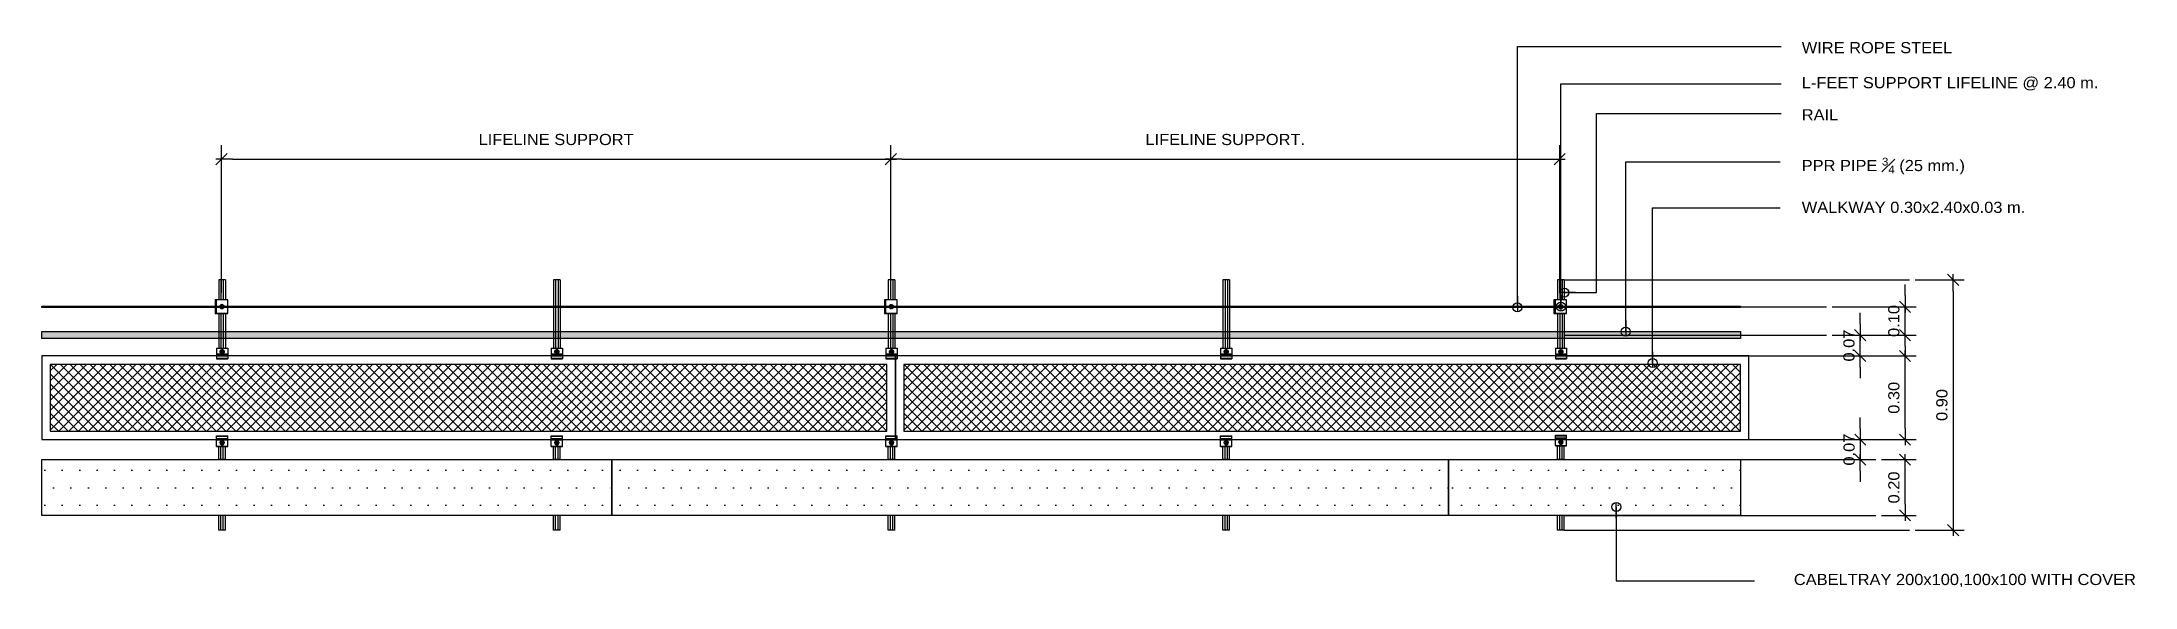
# Model space of a CAD drawing. Header units: millimetres. Extents: x 2051.05 to 2058.56, y 1139.54 to 1141.49.
import ezdxf

# ---------------------------------------------------------------- set-up
doc = ezdxf.new("R2010")
doc.units = ezdxf.units.MM
doc.linetypes.add('CRH_Centerline_03', pattern=[12, 6, -2, 2, -2])
doc.layers.get('Defpoints').update_dxf_attribs({"color": 2})
doc.layers.add('A-DIMS-0025', color=8, linetype='Continuous', lineweight=18)
doc.layers.add('text', color=7, linetype='Continuous')
doc.styles.add('Codia TRC', font='Cordia.shx', dxfattribs={"width": 0.9})
doc.styles.add('MASTER', font='cordia.shx', dxfattribs={"width": 1.1})
doc.dimstyles.new('C0200', dxfattribs={"dimscale": 0.2, "dimtxt": 1.5, "dimasz": 1, "dimexe": 1, "dimexo": 1, "dimgap": 0.6, "dimtad": 1, "dimtoh": 1, "dimzin": 0, "dimdsep": 46, "dimlunit": 6, "dimtxsty": 'Codia TRC', "dimblk": 'CC', "dimcen": 1, "dimclrd": 256, "dimclre": 256, "dimclrt": 2, "dimadec": 0, "dimazin": 0, "dimtfac": 1, "dimtix": 1, "dimtmove": 2, "dimatfit": 3, "dimldrblk": 'CC', "dimfxl": 1, "dimtolj": 1, "dimtzin": 0, "dimarcsym": 0})
doc.dimstyles.new('E0020', dxfattribs={"dimscale": 0.02, "dimtxt": 1.6, "dimasz": 2, "dimexe": 2, "dimexo": 1, "dimgap": 1, "dimtad": 1, "dimtoh": 1, "dimzin": 0, "dimdsep": 46, "dimlunit": 6, "dimtxsty": 'MASTER', "dimblk": 'AA', "dimcen": 1, "dimclrd": 256, "dimclre": 256, "dimclrt": 2, "dimadec": 0, "dimazin": 0, "dimtfac": 1, "dimtix": 1, "dimtmove": 2, "dimatfit": 3, "dimfxl": 1, "dimtolj": 1, "dimtzin": 0, "dimarcsym": 0})
doc.dimstyles.new('E0025', dxfattribs={"dimscale": 0.025, "dimtxt": 1.6, "dimasz": 1.6, "dimexe": 2, "dimexo": 1, "dimgap": 2, "dimtad": 1, "dimtih": 1, "dimtoh": 1, "dimdec": 4, "dimzin": 0, "dimdsep": 46, "dimlunit": 6, "dimtxsty": 'MASTER', "dimblk": 'AA', "dimcen": 1, "dimclrd": 256, "dimclre": 256, "dimclrt": 256, "dimadec": 0, "dimazin": 0, "dimtfac": 1, "dimtdec": 4, "dimtix": 1, "dimtmove": 2, "dimatfit": 3, "dimfxl": 1, "dimtolj": 1, "dimtzin": 0, "dimarcsym": 0})

msp = doc.modelspace()

# ---------------------------------------------------------------- texts
at = {"color": 7, "insert": (2057.3613, 1141.01964), "char_height": 0.04, "width": 1.1234423, "attachment_point": 7, "style": 'MASTER'}
msp.add_mtext('\\A1;PPR PIPE {\\H0.7x;\\S3#4;} (25 mm.)', dxfattribs=at)
at = {"layer": 'A-DIMS-0025', "color": 7, "char_height": 0.04, "attachment_point": 7, "style": 'MASTER'}
for s, insert in [('\\A1;WIRE ROPE STEEL', (2057.36153, 1141.45384)), ('\\A1;L-FEET SUPPORT LIFELINE @ 2.40 m. ', (2057.36153, 1141.32076)), ('\\A1;RAIL', (2057.36153, 1141.21354)), ('\\A1;WALKWAY 0.30x2.40x0.03 m.', (2057.36153, 1140.88122))]:
    msp.add_mtext(s, dxfattribs=dict(at, insert=insert))
at = {"layer": 'A-DIMS-0025', "color": 7, "insert": (2057.94636, 1139.56373), "char_height": 0.04, "width": 2.0840138, "attachment_point": 5, "style": 'MASTER'}
msp.add_mtext('\\A1;CABELTRAY 200x100,100x100 WITH COVER', dxfattribs=at)

# ---------------------------------------------------------------- blocks, each defined once
blk = doc.blocks.new('A$C21b53e3b')
at = {"color": 6, "linetype": 'Continuous'}
for p, q in [((0, 0), (0, 0.04)), ((0.038, 0.04), (0, 0.04)), ((0.038, 0), (0, 0)), ((0.002, 0), (0.002, 0.04)), ((0.01, 0), (0.01, 0.04)), ((0.014, 0), (0.014, 0.04)), ((0.0159, 0.04), (0.0159, 0)), ((0.0184, 0.0215), (0.0182, 0.0205)), ((0.0182, 0.0202), (0.0183, 0.0207)), ((0.0182, 0.0205), (0.0182, 0.0195)), ((0.0182, 0.0197), (0.0182, 0.0202)), ((0.0183, 0.0192), (0.0182, 0.0197)), ((0.0182, 0.0195), (0.0184, 0.0185)), ((0.0183, 0.0212), (0.0184, 0.0217)), ((0.0183, 0.0208), (0.0184, 0.0213)), ((0.0183, 0.0207), (0.0183, 0.0212)), ((0.0183, 0.0203), (0.0183, 0.0208)), ((0.0183, 0.0198), (0.0183, 0.0203)), ((0.0183, 0.0193), (0.0183, 0.0198)), ((0.0184, 0.0187), (0.0183, 0.0193)), ((0.0183, 0.0187), (0.0183, 0.0192)), ((0.0184, 0.0182), (0.0183, 0.0187)), ((0.0187, 0.0225), (0.0184, 0.0215)), ((0.0184, 0.0217), (0.0186, 0.0222)), ((0.0184, 0.0213), (0.0185, 0.0218)), ((0.0185, 0.0182), (0.0184, 0.0187)), ((0.0184, 0.0185), (0.0186, 0.0176)), ((0.0186, 0.0177), (0.0184, 0.0182)), ((0.0185, 0.0218), (0.0186, 0.0223)), ((0.0186, 0.0178), (0.0185, 0.0182)), ((0.0186, 0.0223), (0.0188, 0.0228)), ((0.0186, 0.0222), (0.0188, 0.0227)), ((0.0188, 0.0173), (0.0186, 0.0178)), ((0.0188, 0.0172), (0.0186, 0.0177)), ((0.0186, 0.0176), (0.019, 0.0167)), ((0.0191, 0.0234), (0.0187, 0.0225)), ((0.0188, 0.0228), (0.019, 0.0232)), ((0.0188, 0.0227), (0.019, 0.0232)), ((0.0188, 0.021), (0.0189, 0.0215)), ((0.0188, 0.0205), (0.0188, 0.021)), ((0.0187, 0.02), (0.0188, 0.0205)), ((0.0188, 0.0195), (0.0187, 0.02)), ((0.0188, 0.0191), (0.0188, 0.0195)), ((0.0189, 0.0186), (0.0188, 0.0191)), ((0.019, 0.0168), (0.0188, 0.0173)), ((0.019, 0.0168), (0.0188, 0.0172)), ((0.0189, 0.0215), (0.0191, 0.022)), ((0.019, 0.0181), (0.0189, 0.0186)), ((0.019, 0.0232), (0.0192, 0.0236)), ((0.019, 0.0232), (0.0192, 0.0235)), ((0.0192, 0.0177), (0.019, 0.0181)), ((0.0192, 0.0165), (0.019, 0.0168)), ((0.0192, 0.0164), (0.019, 0.0168)), ((0.019, 0.0167), (0.0192, 0.0164)), ((0.0192, 0.0235), (0.0191, 0.0234)), ((0.0192, 0.0229), (0.0191, 0.022)), ((0.0191, 0.022), (0.0192, 0.0223)), ((0.0191, 0.022), (0.0191, 0.0212)), ((0.0191, 0.0212), (0.0191, 0.0204)), ((0.0191, 0.0204), (0.0191, 0.0196)), ((0.0191, 0.0196), (0.0191, 0.0188)), ((0.0191, 0.0188), (0.0191, 0.018)), ((0.0191, 0.018), (0.0192, 0.0171)), ((0.0199, 0.0242), (0.0192, 0.0238)), ((0.0194, 0.0238), (0.0192, 0.0238)), ((0.0192, 0.0238), (0.0192, 0.0229)), ((0.0192, 0.0171), (0.0192, 0.0162)), ((0.0194, 0.0162), (0.0192, 0.0162)), ((0.0192, 0.0162), (0.0199, 0.0158)), ((0.0193, 0.0239), (0.0195, 0.0241)), ((0.0195, 0.0159), (0.0193, 0.0162)), ((0.0193, 0.0161), (0.0195, 0.0158)), ((0.0202, 0.0242), (0.0194, 0.0238)), ((0.0196, 0.0242), (0.0194, 0.0239)), ((0.0194, 0.0239), (0.0196, 0.0241)), ((0.0194, 0.0238), (0.0194, 0.0229)), ((0.0194, 0.0229), (0.0194, 0.022)), ((0.0194, 0.022), (0.0194, 0.0212)), ((0.0194, 0.0212), (0.0194, 0.0204)), ((0.0194, 0.0204), (0.0194, 0.0196)), ((0.0194, 0.0196), (0.0194, 0.0188)), ((0.0194, 0.0188), (0.0194, 0.018)), ((0.0194, 0.018), (0.0194, 0.0171)), ((0.0194, 0.0171), (0.0194, 0.0162)), ((0.0194, 0.0162), (0.0202, 0.0158)), ((0.0195, 0.0159), (0.0194, 0.0161)), ((0.0195, 0.0241), (0.0198, 0.0245)), ((0.0198, 0.0155), (0.0195, 0.0159)), ((0.0198, 0.0155), (0.0195, 0.0159)), ((0.0195, 0.0158), (0.0202, 0.015)), ((0.0202, 0.025), (0.0196, 0.0242)), ((0.0196, 0.0241), (0.0199, 0.0245)), ((0.0198, 0.0245), (0.0201, 0.0249)), ((0.0201, 0.0151), (0.0198, 0.0155)), ((0.0201, 0.0151), (0.0198, 0.0155)), ((0.0199, 0.0245), (0.0202, 0.0249)), ((0.0206, 0.0246), (0.0199, 0.0242)), ((0.0199, 0.0158), (0.0206, 0.0154)), ((0.0201, 0.0249), (0.0205, 0.0252)), ((0.0205, 0.0147), (0.0201, 0.0151)), ((0.0205, 0.0148), (0.0201, 0.0151)), ((0.021, 0.0257), (0.0202, 0.025)), ((0.0202, 0.0249), (0.0206, 0.0253)), ((0.0209, 0.0246), (0.0202, 0.0242)), ((0.0202, 0.0158), (0.0209, 0.0154)), ((0.0202, 0.015), (0.0209, 0.0144)), ((0.0205, 0.0208), (0.0204, 0.02)), ((0.0204, 0.02), (0.0205, 0.0192)), ((0.0208, 0.0151), (0.0204, 0.0155)), ((0.0204, 0.0155), (0.0204, 0.0155)), ((0.0205, 0.0252), (0.0209, 0.0256)), ((0.0205, 0.0246), (0.0209, 0.0249)), ((0.0205, 0.0245), (0.0205, 0.0246)), ((0.0207, 0.0216), (0.0205, 0.0208)), ((0.0205, 0.0192), (0.0207, 0.0184)), ((0.0209, 0.0144), (0.0205, 0.0148)), ((0.0209, 0.0144), (0.0205, 0.0147)), ((0.0206, 0.0253), (0.021, 0.0256)), ((0.0213, 0.025), (0.0206, 0.0246)), ((0.0206, 0.0154), (0.0213, 0.015)), ((0.0209, 0.0223), (0.0207, 0.0216)), ((0.0207, 0.0184), (0.0209, 0.0177)), ((0.0212, 0.0148), (0.0208, 0.0151)), ((0.0209, 0.0256), (0.0213, 0.0259)), ((0.0209, 0.0249), (0.0212, 0.0253)), ((0.0216, 0.025), (0.0209, 0.0246)), ((0.0213, 0.023), (0.0209, 0.0223)), ((0.0209, 0.0177), (0.0213, 0.017)), ((0.0209, 0.0154), (0.0216, 0.015)), ((0.0213, 0.0141), (0.0209, 0.0144)), ((0.0213, 0.0141), (0.0209, 0.0144)), ((0.0209, 0.0144), (0.0217, 0.0138)), ((0.0218, 0.0262), (0.021, 0.0257)), ((0.021, 0.0256), (0.0214, 0.0259)), ((0.0212, 0.0253), (0.0216, 0.0256)), ((0.0215, 0.0145), (0.0212, 0.0148)), ((0.0213, 0.0259), (0.0217, 0.0262)), ((0.022, 0.0254), (0.0213, 0.025)), ((0.0218, 0.0236), (0.0213, 0.023)), ((0.0213, 0.017), (0.0218, 0.0164)), ((0.0213, 0.015), (0.022, 0.0146)), ((0.0217, 0.0138), (0.0213, 0.0141)), ((0.0217, 0.0138), (0.0213, 0.0141)), ((0.0214, 0.0259), (0.0218, 0.0262)), ((0.0215, 0.02), (0.0216, 0.0206)), ((0.0216, 0.0194), (0.0215, 0.02)), ((0.022, 0.0142), (0.0215, 0.0145)), ((0.0216, 0.0256), (0.0221, 0.0258)), ((0.0223, 0.0254), (0.0216, 0.025)), ((0.0216, 0.0206), (0.0217, 0.0213)), ((0.0217, 0.0187), (0.0216, 0.0194)), ((0.0216, 0.015), (0.0223, 0.0146)), ((0.0217, 0.0262), (0.0221, 0.0264)), ((0.0217, 0.0213), (0.022, 0.0219)), ((0.022, 0.0181), (0.0217, 0.0187)), ((0.0222, 0.0135), (0.0217, 0.0138)), ((0.0222, 0.0136), (0.0217, 0.0138)), ((0.0217, 0.0138), (0.0226, 0.0133)), ((0.0227, 0.0267), (0.0218, 0.0262)), ((0.0218, 0.0262), (0.0222, 0.0265)), ((0.0223, 0.0242), (0.0218, 0.0236)), ((0.0218, 0.0164), (0.0223, 0.0158)), ((0.0219, 0.02), (0.022, 0.0192)), ((0.0227, 0.0258), (0.022, 0.0254)), ((0.022, 0.0219), (0.0223, 0.0225)), ((0.022, 0.0192), (0.0222, 0.0185)), ((0.0223, 0.0175), (0.022, 0.0181)), ((0.022, 0.0146), (0.0227, 0.0142)), ((0.0224, 0.014), (0.022, 0.0142)), ((0.0221, 0.0264), (0.0226, 0.0266)), ((0.0221, 0.0258), (0.0225, 0.0261)), ((0.0222, 0.0207), (0.0221, 0.02)), ((0.0221, 0.02), (0.0222, 0.0193)), ((0.0222, 0.0265), (0.0227, 0.0267)), ((0.0224, 0.0214), (0.0222, 0.0207)), ((0.0222, 0.0193), (0.0224, 0.0186)), ((0.0222, 0.0185), (0.0226, 0.0178)), ((0.0226, 0.0133), (0.0222, 0.0136)), ((0.0226, 0.0133), (0.0222, 0.0135)), ((0.023, 0.0258), (0.0223, 0.0254)), ((0.023, 0.0246), (0.0223, 0.0242)), ((0.0223, 0.0225), (0.0227, 0.023)), ((0.0227, 0.017), (0.0223, 0.0175)), ((0.0223, 0.0158), (0.023, 0.0154)), ((0.0223, 0.0146), (0.023, 0.0142)), ((0.0227, 0.022), (0.0224, 0.0214)), ((0.0224, 0.0186), (0.0227, 0.018)), ((0.0228, 0.0138), (0.0224, 0.014)), ((0.0225, 0.0261), (0.0229, 0.0263)), ((0.0226, 0.0266), (0.0231, 0.0268)), ((0.0226, 0.0178), (0.0231, 0.0172)), ((0.0231, 0.0131), (0.0226, 0.0133)), ((0.0231, 0.0132), (0.0226, 0.0133)), ((0.0226, 0.0133), (0.0235, 0.013)), ((0.0236, 0.027), (0.0227, 0.0267)), ((0.0227, 0.0267), (0.0232, 0.0269)), ((0.0235, 0.0262), (0.0227, 0.0258)), ((0.0227, 0.023), (0.0232, 0.0234)), ((0.0231, 0.0226), (0.0227, 0.022)), ((0.0227, 0.018), (0.0231, 0.0174)), ((0.0232, 0.0166), (0.0227, 0.017)), ((0.0227, 0.0142), (0.0235, 0.0138)), ((0.0233, 0.0136), (0.0228, 0.0138)), ((0.0229, 0.0263), (0.0234, 0.0264)), ((0.0237, 0.0262), (0.023, 0.0258)), ((0.0237, 0.025), (0.023, 0.0246)), ((0.023, 0.0154), (0.0237, 0.015)), ((0.023, 0.0142), (0.0237, 0.0138)), ((0.0231, 0.0268), (0.0236, 0.027)), ((0.0235, 0.0231), (0.0231, 0.0226)), ((0.0231, 0.0174), (0.0235, 0.0169)), ((0.0231, 0.0172), (0.0237, 0.0167)), ((0.0236, 0.013), (0.0231, 0.0132)), ((0.0236, 0.013), (0.0231, 0.0131)), ((0.0232, 0.0269), (0.0237, 0.027)), ((0.0232, 0.0234), (0.0237, 0.0238)), ((0.0233, 0.0207), (0.0232, 0.0202)), ((0.0232, 0.0202), (0.0232, 0.0198)), ((0.0232, 0.0198), (0.0233, 0.0193)), ((0.0237, 0.0162), (0.0232, 0.0166)), ((0.0234, 0.0212), (0.0233, 0.0207)), ((0.0233, 0.0193), (0.0234, 0.0188)), ((0.0238, 0.0134), (0.0233, 0.0136)), ((0.0234, 0.0264), (0.0239, 0.0266)), ((0.0237, 0.0216), (0.0234, 0.0212)), ((0.0234, 0.0188), (0.0237, 0.0184)), ((0.0242, 0.0267), (0.0235, 0.0262)), ((0.0241, 0.0235), (0.0235, 0.0231)), ((0.0235, 0.0169), (0.0241, 0.0165)), ((0.0235, 0.0138), (0.0242, 0.0133)), ((0.0235, 0.013), (0.0245, 0.0128)), ((0.0246, 0.0272), (0.0236, 0.027)), ((0.0236, 0.027), (0.0241, 0.0271)), ((0.0241, 0.0129), (0.0236, 0.013)), ((0.0241, 0.0129), (0.0236, 0.013)), ((0.0237, 0.027), (0.0242, 0.0271)), ((0.0244, 0.0267), (0.0237, 0.0262)), ((0.0244, 0.0253), (0.0237, 0.025)), ((0.0237, 0.0238), (0.0243, 0.0241)), ((0.024, 0.022), (0.0237, 0.0216)), ((0.0237, 0.0184), (0.024, 0.018)), ((0.0237, 0.0167), (0.0244, 0.0163)), ((0.0243, 0.0159), (0.0237, 0.0162)), ((0.0237, 0.015), (0.0244, 0.0147)), ((0.0237, 0.0138), (0.0244, 0.0133)), ((0.0242, 0.0133), (0.0238, 0.0134)), ((0.0239, 0.0266), (0.0241, 0.0266)), ((0.0243, 0.0224), (0.024, 0.022)), ((0.024, 0.018), (0.0243, 0.0176)), ((0.0241, 0.0271), (0.0246, 0.0272)), ((0.0247, 0.0238), (0.0241, 0.0235)), ((0.0241, 0.0165), (0.0247, 0.0162)), ((0.0246, 0.0128), (0.0241, 0.0129)), ((0.0246, 0.0128), (0.0241, 0.0129)), ((0.0242, 0.0271), (0.0247, 0.0272)), ((0.0249, 0.0271), (0.0242, 0.0267)), ((0.0242, 0.0133), (0.0249, 0.0129)), ((0.0243, 0.0241), (0.025, 0.0243)), ((0.0247, 0.0226), (0.0243, 0.0224)), ((0.0243, 0.0176), (0.0247, 0.0174)), ((0.025, 0.0157), (0.0243, 0.0159)), ((0.0251, 0.0271), (0.0244, 0.0267)), ((0.0252, 0.0254), (0.0244, 0.0253)), ((0.0244, 0.0163), (0.0252, 0.0161)), ((0.0244, 0.0147), (0.0252, 0.0146)), ((0.0244, 0.0133), (0.0251, 0.0129)), ((0.0245, 0.0128), (0.0252, 0.0128)), ((0.0252, 0.0272), (0.0246, 0.0272)), ((0.0246, 0.0272), (0.0251, 0.0272)), ((0.0251, 0.0128), (0.0246, 0.0128)), ((0.0251, 0.0128), (0.0246, 0.0128)), ((0.0247, 0.0272), (0.0252, 0.0272)), ((0.0254, 0.0239), (0.0247, 0.0238)), ((0.0252, 0.0228), (0.0247, 0.0226)), ((0.0247, 0.0174), (0.0252, 0.0172)), ((0.0247, 0.0162), (0.0254, 0.0161)), ((0.0257, 0.0275), (0.0249, 0.0271)), ((0.0249, 0.0129), (0.0257, 0.0125)), ((0.025, 0.0243), (0.0256, 0.0244)), ((0.0256, 0.0156), (0.025, 0.0157)), ((0.0259, 0.0275), (0.0251, 0.0271)), ((0.0251, 0.0272), (0.0252, 0.0272)), ((0.0251, 0.0129), (0.0259, 0.0125)), ((0.0252, 0.0128), (0.0251, 0.0128)), ((0.0252, 0.0128), (0.0251, 0.0128)), ((0.0259, 0.0255), (0.0252, 0.0254)), ((0.0257, 0.023), (0.0252, 0.0228)), ((0.0252, 0.0172), (0.0257, 0.017)), ((0.0252, 0.0161), (0.0259, 0.016)), ((0.0252, 0.0146), (0.0259, 0.0145)), ((0.0261, 0.024), (0.0254, 0.0239)), ((0.0254, 0.0161), (0.0261, 0.016)), ((0.0256, 0.0244), (0.0263, 0.0244)), ((0.0257, 0.023), (0.0256, 0.0235)), ((0.0256, 0.0235), (0.0259, 0.0235)), ((0.0256, 0.0165), (0.0257, 0.017)), ((0.0259, 0.0165), (0.0256, 0.0165)), ((0.0263, 0.0156), (0.0256, 0.0156)), ((0.0259, 0.0275), (0.0257, 0.0275)), ((0.0257, 0.023), (0.0257, 0.017)), ((0.0259, 0.0125), (0.0257, 0.0125)), ((0.0266, 0.0271), (0.0259, 0.0275)), ((0.0267, 0.0254), (0.0259, 0.0255)), ((0.0259, 0.0235), (0.0261, 0.0235)), ((0.0261, 0.0165), (0.0259, 0.0165)), ((0.0259, 0.016), (0.026, 0.016)), ((0.0259, 0.0145), (0.0267, 0.0146)), ((0.0259, 0.0125), (0.0266, 0.0129)), ((0.0268, 0.0239), (0.0261, 0.024)), ((0.0261, 0.0235), (0.0264, 0.0235)), ((0.0264, 0.0165), (0.0261, 0.0165)), ((0.0261, 0.016), (0.0268, 0.0161)), ((0.0263, 0.0244), (0.0269, 0.0243)), ((0.0269, 0.0157), (0.0263, 0.0156)), ((0.0264, 0.0235), (0.0266, 0.0235)), ((0.0266, 0.0165), (0.0264, 0.0165)), ((0.0267, 0.0271), (0.0265, 0.0272)), ((0.0265, 0.0128), (0.0267, 0.0128)), ((0.0274, 0.0267), (0.0266, 0.0271)), ((0.0266, 0.0235), (0.0267, 0.023)), ((0.0266, 0.0165), (0.0266, 0.0235)), ((0.0267, 0.017), (0.0266, 0.0165)), ((0.0266, 0.0129), (0.0274, 0.0133)), ((0.0277, 0.0269), (0.0267, 0.0271)), ((0.0275, 0.0253), (0.0267, 0.0254)), ((0.0267, 0.023), (0.0267, 0.017)), ((0.0271, 0.0228), (0.0267, 0.023)), ((0.0267, 0.017), (0.0271, 0.0172)), ((0.0267, 0.0146), (0.0275, 0.0147)), ((0.0267, 0.0128), (0.0276, 0.0131)), ((0.0275, 0.0238), (0.0268, 0.0239)), ((0.0268, 0.0161), (0.0275, 0.0162)), ((0.0269, 0.0243), (0.0276, 0.0241)), ((0.0276, 0.0159), (0.0269, 0.0157)), ((0.0276, 0.0226), (0.0271, 0.0228)), ((0.0271, 0.0172), (0.0276, 0.0174)), ((0.0281, 0.0262), (0.0274, 0.0267)), ((0.0274, 0.0133), (0.0281, 0.0138)), ((0.0282, 0.025), (0.0275, 0.0253)), ((0.0281, 0.0235), (0.0275, 0.0238)), ((0.0275, 0.0162), (0.0281, 0.0165)), ((0.0275, 0.0147), (0.0282, 0.015)), ((0.0276, 0.0241), (0.0281, 0.0238)), ((0.028, 0.0224), (0.0276, 0.0226)), ((0.0276, 0.0174), (0.028, 0.0176)), ((0.0281, 0.0162), (0.0276, 0.0159)), ((0.0276, 0.0131), (0.0285, 0.0134)), ((0.0286, 0.0266), (0.0277, 0.0269)), ((0.0278, 0.0264), (0.0278, 0.0264)), ((0.0278, 0.0264), (0.0283, 0.0262)), ((0.0281, 0.0137), (0.0279, 0.0136)), ((0.0284, 0.022), (0.028, 0.0224)), ((0.028, 0.0176), (0.0284, 0.018)), ((0.0288, 0.0258), (0.0281, 0.0262)), ((0.0281, 0.0238), (0.0287, 0.0234)), ((0.0287, 0.0231), (0.0281, 0.0235)), ((0.0281, 0.0165), (0.0287, 0.0169)), ((0.0287, 0.0166), (0.0281, 0.0162)), ((0.0281, 0.0138), (0.0288, 0.0142)), ((0.0286, 0.0139), (0.0281, 0.0137)), ((0.0289, 0.0246), (0.0282, 0.025)), ((0.0282, 0.015), (0.0289, 0.0154)), ((0.0283, 0.0262), (0.0287, 0.026)), ((0.0287, 0.0216), (0.0284, 0.022)), ((0.0284, 0.018), (0.0287, 0.0184)), ((0.0285, 0.0134), (0.0294, 0.0139)), ((0.0295, 0.0261), (0.0286, 0.0266)), ((0.029, 0.0142), (0.0286, 0.0139)), ((0.0287, 0.026), (0.0292, 0.0258)), ((0.0287, 0.0234), (0.0292, 0.023)), ((0.0292, 0.0226), (0.0287, 0.0231)), ((0.0289, 0.0212), (0.0287, 0.0216)), ((0.0287, 0.0184), (0.0289, 0.0188)), ((0.0287, 0.0169), (0.0292, 0.0174)), ((0.0292, 0.017), (0.0287, 0.0166)), ((0.0295, 0.0254), (0.0288, 0.0258)), ((0.0288, 0.0142), (0.0295, 0.0146)), ((0.0295, 0.0242), (0.0289, 0.0246)), ((0.0291, 0.0207), (0.0289, 0.0212)), ((0.0289, 0.0188), (0.0291, 0.0193)), ((0.0289, 0.0154), (0.0295, 0.0158)), ((0.0294, 0.0145), (0.029, 0.0142)), ((0.0292, 0.0202), (0.0291, 0.0207)), ((0.0291, 0.0193), (0.0292, 0.0198)), ((0.0292, 0.0258), (0.0296, 0.0255)), ((0.0292, 0.023), (0.0296, 0.0225)), ((0.0296, 0.022), (0.0292, 0.0226)), ((0.0292, 0.0198), (0.0292, 0.0202)), ((0.0292, 0.0174), (0.0296, 0.018)), ((0.0296, 0.0175), (0.0292, 0.017)), ((0.0298, 0.0147), (0.0294, 0.0145)), ((0.0294, 0.0139), (0.0301, 0.0145)), ((0.0302, 0.0255), (0.0295, 0.0261)), ((0.0302, 0.025), (0.0295, 0.0254)), ((0.0301, 0.0236), (0.0295, 0.0242)), ((0.0295, 0.0158), (0.0301, 0.0164)), ((0.0295, 0.0146), (0.0302, 0.015)), ((0.0296, 0.0255), (0.03, 0.0252)), ((0.0296, 0.0225), (0.0299, 0.0219)), ((0.0299, 0.0214), (0.0296, 0.022)), ((0.0296, 0.018), (0.0299, 0.0186)), ((0.0299, 0.0181), (0.0296, 0.0175)), ((0.0299, 0.0219), (0.0301, 0.0213)), ((0.03, 0.0207), (0.0299, 0.0214)), ((0.0299, 0.0186), (0.03, 0.0193)), ((0.0301, 0.0187), (0.0299, 0.0181)), ((0.03, 0.0252), (0.03, 0.0251)), ((0.0301, 0.02), (0.03, 0.0207)), ((0.03, 0.0193), (0.0301, 0.02)), ((0.0306, 0.023), (0.0301, 0.0236)), ((0.0301, 0.0213), (0.0303, 0.0206)), ((0.0303, 0.0194), (0.0301, 0.0187)), ((0.0301, 0.0164), (0.0306, 0.017)), ((0.0301, 0.0145), (0.0308, 0.0151)), ((0.0309, 0.0248), (0.0302, 0.0255)), ((0.0309, 0.0246), (0.0302, 0.025)), ((0.0302, 0.015), (0.0309, 0.0154)), ((0.0303, 0.0206), (0.0303, 0.02)), ((0.0303, 0.02), (0.0303, 0.0194)), ((0.0309, 0.0223), (0.0306, 0.023)), ((0.0306, 0.017), (0.0309, 0.0177)), ((0.0308, 0.0151), (0.0311, 0.0155)), ((0.0313, 0.0244), (0.0309, 0.0248)), ((0.0316, 0.0242), (0.0309, 0.0246)), ((0.0312, 0.0216), (0.0309, 0.0223)), ((0.0309, 0.0177), (0.0312, 0.0184)), ((0.0309, 0.0154), (0.0316, 0.0158)), ((0.0314, 0.0208), (0.0312, 0.0216)), ((0.0312, 0.0184), (0.0314, 0.0192)), ((0.0314, 0.02), (0.0314, 0.0208)), ((0.0314, 0.0192), (0.0314, 0.02)), ((0.0324, 0.0238), (0.0316, 0.0242)), ((0.0316, 0.0158), (0.0324, 0.0162)), ((0.0324, 0.0229), (0.0324, 0.0238)), ((0.0324, 0.022), (0.0324, 0.0229)), ((0.0324, 0.0223), (0.0324, 0.0224)), ((0.0327, 0.0214), (0.0324, 0.0223)), ((0.0324, 0.0212), (0.0324, 0.022)), ((0.0324, 0.0204), (0.0324, 0.0212)), ((0.0324, 0.0204), (0.0324, 0.0204)), ((0.0324, 0.0204), (0.0325, 0.0204)), ((0.0324, 0.0196), (0.0324, 0.0204)), ((0.0324, 0.0203), (0.0324, 0.0203)), ((0.0324, 0.0203), (0.0325, 0.0203)), ((0.0325, 0.0197), (0.0324, 0.0197)), ((0.0325, 0.0196), (0.0324, 0.0196)), ((0.0324, 0.0196), (0.0324, 0.0196)), ((0.0324, 0.0188), (0.0324, 0.0196)), ((0.0325, 0.0195), (0.0324, 0.0195)), ((0.0324, 0.0195), (0.0324, 0.0195)), ((0.0324, 0.018), (0.0324, 0.0188)), ((0.0324, 0.018), (0.0326, 0.0186)), ((0.0324, 0.0171), (0.0324, 0.018)), ((0.0324, 0.0162), (0.0324, 0.0171)), ((0.0325, 0.0204), (0.0326, 0.0204)), ((0.0325, 0.0203), (0.0325, 0.0203)), ((0.0325, 0.0203), (0.0326, 0.0203)), ((0.0325, 0.0197), (0.0326, 0.0196)), ((0.0325, 0.0197), (0.0325, 0.0197)), ((0.0325, 0.0197), (0.0325, 0.0197)), ((0.0326, 0.0197), (0.0325, 0.0197)), ((0.0325, 0.0197), (0.0325, 0.0197)), ((0.0325, 0.0197), (0.0325, 0.0197)), ((0.0325, 0.0197), (0.0325, 0.0197)), ((0.0326, 0.0197), (0.0325, 0.0197)), ((0.0326, 0.0196), (0.0325, 0.0196)), ((0.0325, 0.0196), (0.0325, 0.0196)), ((0.0325, 0.0196), (0.0325, 0.0196)), ((0.0325, 0.0196), (0.0325, 0.0196)), ((0.0325, 0.0196), (0.0325, 0.0196)), ((0.0325, 0.0196), (0.0325, 0.0196)), ((0.0326, 0.0195), (0.0325, 0.0195)), ((0.0325, 0.0195), (0.0325, 0.0195)), ((0.0325, 0.0195), (0.0325, 0.0195)), ((0.0326, 0.0204), (0.0326, 0.0204)), ((0.0326, 0.0204), (0.0327, 0.0204)), ((0.0326, 0.0203), (0.0326, 0.0203)), ((0.0326, 0.0203), (0.0327, 0.0203)), ((0.0326, 0.0196), (0.0326, 0.0197)), ((0.0326, 0.0196), (0.0326, 0.0197)), ((0.0326, 0.0197), (0.0326, 0.0197)), ((0.0327, 0.0196), (0.0326, 0.0196)), ((0.0327, 0.0196), (0.0326, 0.0196)), ((0.0326, 0.0196), (0.0326, 0.0196)), ((0.0326, 0.0196), (0.0326, 0.0196)), ((0.0326, 0.0196), (0.0326, 0.0196)), ((0.0326, 0.0196), (0.0326, 0.0196)), ((0.0327, 0.0195), (0.0326, 0.0195)), ((0.0326, 0.0195), (0.0326, 0.0195)), ((0.0326, 0.0195), (0.0326, 0.0195)), ((0.0326, 0.0186), (0.0327, 0.0195)), ((0.0328, 0.0205), (0.0327, 0.0214)), ((0.0327, 0.0204), (0.0327, 0.0205)), ((0.0327, 0.0205), (0.0327, 0.0205)), ((0.0327, 0.0205), (0.0328, 0.0205)), ((0.0327, 0.0203), (0.0328, 0.0204)), ((0.0327, 0.0203), (0.0327, 0.0203)), ((0.0327, 0.0203), (0.0327, 0.0203)), ((0.0327, 0.0203), (0.0327, 0.0203)), ((0.0327, 0.0195), (0.0327, 0.0196)), ((0.0327, 0.0195), (0.0327, 0.0195)), ((0.0327, 0.0195), (0.0327, 0.0195)), ((0.0327, 0.0195), (0.0327, 0.0195)), ((0.0327, 0.0195), (0.0327, 0.0195)), ((0.0327, 0.0195), (0.0327, 0.0195)), ((0.0328, 0.0205), (0.0328, 0.0205)), ((0.0328, 0.0205), (0.0328, 0.0205)), ((0.0328, 0.0205), (0.0328, 0.0205)), ((0.0328, 0.0205), (0.0328, 0.0205)), ((0.0328, 0.0204), (0.0328, 0.0205)), ((0.0328, 0.0204), (0.0328, 0.0204)), ((0.0376, 0), (0.0376, 0.04)), ((0.038, 0), (0.038, 0.04))]:
    blk.add_line(p, q, dxfattribs=at)
blk = doc.blocks.new('A$C9f13dd22')
at = {"color": 3, "linetype": 'Continuous'}
for p, q in [((-0.0071, 0.0005), (-0.0075, -0.0003)), ((-0.0071, 0.0006), (-0.0072, 0.0003)), ((-0.0069, 0.0015), (-0.0071, 0.0006)), ((-0.0067, 0.0012), (-0.0071, 0.0005)), ((-0.0066, 0.0024), (-0.0069, 0.0015)), ((-0.0062, 0.0019), (-0.0067, 0.0012)), ((-0.0061, 0.0033), (-0.0066, 0.0024)), ((-0.0064, 0.0017), (-0.0062, 0.0021)), ((-0.0064, 0.0016), (-0.0064, 0.0017)), ((-0.0062, 0.0021), (-0.006, 0.0026)), ((-0.0058, 0.0026), (-0.0062, 0.0019)), ((-0.0055, 0.0041), (-0.0061, 0.0033)), ((-0.006, 0.0026), (-0.0058, 0.003)), ((-0.0058, 0.003), (-0.0055, 0.0034)), ((-0.0054, 0.0034), (-0.0058, 0.0026)), ((-0.0048, 0.0048), (-0.0055, 0.0041)), ((-0.0055, 0.0034), (-0.0052, 0.0038)), ((-0.0054, 0.0006), (-0.0055, -0.0002)), ((-0.005, 0.0041), (-0.0054, 0.0034)), ((-0.0053, 0.0013), (-0.0054, 0.0006)), ((-0.005, 0.0021), (-0.0053, 0.0013)), ((-0.0052, 0.0038), (-0.0051, 0.0039)), ((-0.0046, 0.0048), (-0.005, 0.0041)), ((-0.0046, 0.0028), (-0.005, 0.0021)), ((-0.0044, 0.0052), (-0.0048, 0.0048)), ((-0.0042, 0.0055), (-0.0046, 0.0048)), ((-0.0042, 0.0034), (-0.0046, 0.0028)), ((-0.0044, 0.0001), (-0.0043, 0.0008)), ((-0.0044, -0.0005), (-0.0044, 0.0001)), ((-0.0043, 0.0008), (-0.0041, 0.0014)), ((-0.0038, 0.0062), (-0.0042, 0.0055)), ((-0.0036, 0.0039), (-0.0042, 0.0034)), ((-0.0041, 0.0014), (-0.0038, 0.002)), ((-0.0039, 0.0007), (-0.004, 0)), ((-0.0038, 0.0013), (-0.0039, 0.0007)), ((-0.0029, 0.0062), (-0.0038, 0.0062)), ((-0.0038, 0.002), (-0.0034, 0.0025)), ((-0.0035, 0.002), (-0.0038, 0.0013)), ((-0.003, 0.0044), (-0.0036, 0.0039)), ((-0.0031, 0.0025), (-0.0035, 0.002)), ((-0.0035, 0.0005), (-0.003, 0.0005)), ((0.0035, 0.0005), (-0.0035, 0.0005)), ((-0.0035, 0.0002), (-0.0035, 0.0005)), ((-0.0035, 0), (-0.0035, 0.0002)), ((-0.0034, 0.0025), (-0.003, 0.003)), ((-0.0026, 0.003), (-0.0031, 0.0025)), ((-0.0023, 0.0048), (-0.003, 0.0044)), ((-0.003, 0.003), (-0.0025, 0.0034)), ((-0.0028, 0.001), (-0.003, 0.0005)), ((-0.003, 0.0005), (0.003, 0.0005)), ((-0.002, 0.0062), (-0.0029, 0.0062)), ((-0.0026, 0.0014), (-0.0028, 0.001)), ((-0.002, 0.0034), (-0.0026, 0.003)), ((-0.0024, 0.0019), (-0.0026, 0.0014)), ((-0.0025, 0.0034), (-0.0019, 0.0038)), ((-0.0023, 0.0063), (-0.0024, 0.0062)), ((-0.002, 0.0022), (-0.0024, 0.0019)), ((-0.0014, 0.0065), (-0.0023, 0.0063)), ((-0.0016, 0.0051), (-0.0023, 0.0048)), ((-0.0012, 0.0062), (-0.002, 0.0062)), ((-0.0014, 0.0037), (-0.002, 0.0034)), ((-0.0016, 0.0025), (-0.002, 0.0022)), ((-0.0019, 0.0038), (-0.0013, 0.004)), ((-0.0008, 0.0052), (-0.0016, 0.0051)), ((-0.0012, 0.0028), (-0.0016, 0.0025)), ((-0.0005, 0.0066), (-0.0014, 0.0065)), ((-0.0007, 0.0039), (-0.0014, 0.0037)), ((-0.0013, 0.004), (-0.0006, 0.0041)), ((-0.0004, 0.0062), (-0.0012, 0.0062)), ((-0.0007, 0.0029), (-0.0012, 0.0028)), ((0, 0.0053), (-0.0008, 0.0052)), ((0, 0.004), (-0.0007, 0.0039)), ((-0.0002, 0.003), (-0.0007, 0.0029)), ((-0.0006, 0.0041), (0, 0.0042)), ((-0.0005, 0.0065), (-0.0005, 0.0066)), ((-0.0005, 0.0066), (-0.0005, 0.0066)), ((-0.0005, 0.0066), (-0.0005, 0.0066)), ((-0.0005, 0.0066), (-0.0005, 0.0066)), ((-0.0005, 0.0066), (-0.0005, 0.0066)), ((-0.0005, 0.0066), (-0.0005, 0.0066)), ((-0.0004, 0.0066), (-0.0005, 0.0066)), ((-0.0004, 0.0065), (-0.0005, 0.0065)), ((-0.0003, 0.0066), (-0.0004, 0.0066)), ((-0.0004, 0.0066), (-0.0004, 0.0066)), ((-0.0004, 0.0064), (-0.0004, 0.0065)), ((-0.0004, 0.0065), (-0.0004, 0.0065)), ((-0.0004, 0.0064), (-0.0004, 0.0064)), ((-0.0004, 0.0063), (-0.0004, 0.0064)), ((-0.0004, 0.0062), (-0.0004, 0.0063)), ((0.0004, 0.0062), (-0.0004, 0.0062)), ((-0.0003, 0.0065), (-0.0003, 0.0066)), ((-0.0003, 0.0064), (-0.0003, 0.0065)), ((-0.0003, 0.0065), (-0.0003, 0.0065)), ((-0.0003, 0.0065), (-0.0003, 0.0065)), ((-0.0003, 0.0065), (-0.0003, 0.0065)), ((-0.0003, 0.0063), (-0.0003, 0.0064)), ((-0.0003, 0.0064), (-0.0003, 0.0064)), ((-0.0003, 0.0062), (-0.0003, 0.0063)), ((-0.0003, 0.0063), (-0.0003, 0.0063)), ((0.0002, 0.003), (-0.0002, 0.003)), ((0.0008, 0.0052), (0, 0.0053)), ((0, 0.0042), (0.0006, 0.0041)), ((0.0007, 0.0039), (0, 0.004)), ((0.0007, 0.0029), (0.0002, 0.003)), ((0.0004, 0.0065), (0.0003, 0.0064)), ((0.0003, 0.0064), (0.0004, 0.0064)), ((0.0003, 0.0063), (0.0003, 0.0064)), ((0.0003, 0.0064), (0.0003, 0.0064)), ((0.0003, 0.0064), (0.0003, 0.0064)), ((0.0003, 0.0064), (0.0003, 0.0063)), ((0.0004, 0.0064), (0.0003, 0.0064)), ((0.0003, 0.0064), (0.0003, 0.0064)), ((0.0003, 0.0064), (0.0003, 0.0064)), ((0.0003, 0.0063), (0.0003, 0.0062)), ((0.0003, 0.0063), (0.0003, 0.0063)), ((0.0003, 0.0063), (0.0003, 0.0063)), ((0.0004, 0.0065), (0.0004, 0.0065)), ((0.0004, 0.0065), (0.0004, 0.0065)), ((0.0004, 0.0065), (0.0004, 0.0065)), ((0.0004, 0.0065), (0.0004, 0.0064)), ((0.0005, 0.0065), (0.0004, 0.0065)), ((0.0004, 0.0064), (0.0004, 0.0064)), ((0.0004, 0.0064), (0.0004, 0.0064)), ((0.0004, 0.0064), (0.0004, 0.0064)), ((0.0004, 0.0064), (0.0004, 0.0064)), ((0.0004, 0.0064), (0.0004, 0.0064)), ((0.0004, 0.0064), (0.0004, 0.0064)), ((0.0004, 0.0064), (0.0004, 0.0063)), ((0.0004, 0.0063), (0.0004, 0.0063)), ((0.0004, 0.0063), (0.0004, 0.0063)), ((0.0004, 0.0063), (0.0004, 0.0062)), ((0.0012, 0.0062), (0.0004, 0.0062)), ((0.0005, 0.0065), (0.0005, 0.0065)), ((0.0005, 0.0065), (0.0005, 0.0065)), ((0.0005, 0.0065), (0.0005, 0.0065)), ((0.0005, 0.0065), (0.0005, 0.0065)), ((0.0005, 0.0065), (0.0005, 0.0065)), ((0.0005, 0.0065), (0.0005, 0.0064)), ((0.0014, 0.0064), (0.0005, 0.0065)), ((0.0005, 0.0065), (0.0005, 0.0065)), ((0.0005, 0.0065), (0.0005, 0.0065)), ((0.0005, 0.0064), (0.0005, 0.0064)), ((0.0005, 0.0064), (0.0005, 0.0063)), ((0.0005, 0.0063), (0.0005, 0.0063)), ((0.0005, 0.0063), (0.0005, 0.0062)), ((0.0005, 0.0062), (0.0005, 0.0062)), ((0.0006, 0.0041), (0.0013, 0.004)), ((0.0014, 0.0037), (0.0007, 0.0039)), ((0.0012, 0.0028), (0.0007, 0.0029)), ((0.0016, 0.0051), (0.0008, 0.0052)), ((0.002, 0.0062), (0.0012, 0.0062)), ((0.0016, 0.0025), (0.0012, 0.0028)), ((0.0013, 0.004), (0.0019, 0.0038)), ((0.002, 0.0062), (0.0014, 0.0064)), ((0.002, 0.0034), (0.0014, 0.0037)), ((0.0023, 0.0048), (0.0016, 0.0051)), ((0.002, 0.0022), (0.0016, 0.0025)), ((0.0019, 0.0038), (0.0025, 0.0034)), ((0.0029, 0.0062), (0.002, 0.0062)), ((0.0026, 0.003), (0.002, 0.0034)), ((0.0024, 0.0019), (0.002, 0.0022)), ((0.003, 0.0044), (0.0023, 0.0048)), ((0.0026, 0.0014), (0.0024, 0.0019)), ((0.0025, 0.0034), (0.003, 0.003)), ((0.0031, 0.0025), (0.0026, 0.003)), ((0.0028, 0.001), (0.0026, 0.0014)), ((0.003, 0.0005), (0.0028, 0.001)), ((0.0038, 0.0062), (0.0029, 0.0062)), ((0.0036, 0.0039), (0.003, 0.0044)), ((0.003, 0.003), (0.0034, 0.0025)), ((0.003, 0.0005), (0.0035, 0.0005)), ((0.0035, 0.002), (0.0031, 0.0025)), ((0.0034, 0.0025), (0.0038, 0.002)), ((0.0038, 0.0013), (0.0035, 0.002)), ((0.0035, 0.0005), (0.0035, 0.0002)), ((0.0035, 0.0002), (0.0035, 0)), ((0.0042, 0.0034), (0.0036, 0.0039)), ((0.0042, 0.0055), (0.0038, 0.0062)), ((0.0038, 0.002), (0.0041, 0.0014)), ((0.0039, 0.0007), (0.0038, 0.0013)), ((0.004, 0), (0.0039, 0.0007)), ((0.0041, 0.0014), (0.0043, 0.0008)), ((0.0046, 0.0048), (0.0042, 0.0055)), ((0.0046, 0.0028), (0.0042, 0.0034)), ((0.0043, 0.0008), (0.0044, 0.0001)), ((0.0044, 0.0001), (0.0044, -0.0005)), ((0.0049, 0.0047), (0.0045, 0.005)), ((0.005, 0.0041), (0.0046, 0.0048)), ((0.005, 0.0021), (0.0046, 0.0028)), ((0.0055, 0.004), (0.0049, 0.0047)), ((0.0054, 0.0034), (0.005, 0.0041)), ((0.0053, 0.0013), (0.005, 0.0021)), ((0.0053, 0.0036), (0.0055, 0.0033)), ((0.0054, 0.0006), (0.0053, 0.0013)), ((0.0058, 0.0026), (0.0054, 0.0034)), ((0.0055, -0.0002), (0.0054, 0.0006)), ((0.0061, 0.0032), (0.0055, 0.004)), ((0.0055, 0.0033), (0.0058, 0.0029)), ((0.0058, 0.0029), (0.0061, 0.0024)), ((0.0062, 0.0019), (0.0058, 0.0026)), ((0.0066, 0.0024), (0.0061, 0.0032)), ((0.0061, 0.0024), (0.0063, 0.002)), ((0.0067, 0.0012), (0.0062, 0.0019)), ((0.0063, 0.002), (0.0064, 0.0017)), ((0.0069, 0.0015), (0.0066, 0.0024)), ((0.0071, 0.0005), (0.0067, 0.0012)), ((0.0072, 0.0005), (0.0069, 0.0015)), ((0.0075, -0.0003), (0.0071, 0.0005)), ((0.0072, 0.0003), (0.0072, 0.0005)), ((-0.0075, -0.0003), (-0.0075, -0.0005)), ((-0.0075, -0.0003), (-0.0071, -0.001)), ((-0.0075, -0.0005), (-0.0071, -0.0013)), ((-0.0072, -0.0015), (-0.0072, -0.001)), ((-0.0072, -0.001), (-0.0072, -0.0016)), ((-0.0072, -0.0011), (-0.0072, -0.001)), ((-0.0072, -0.0016), (-0.0072, -0.0011)), ((-0.0071, -0.002), (-0.0072, -0.0015)), ((-0.0072, -0.0016), (-0.007, -0.0026)), ((-0.0071, -0.0021), (-0.0072, -0.0016)), ((-0.0071, -0.001), (-0.0067, -0.0017)), ((-0.0071, -0.0013), (-0.0067, -0.002)), ((-0.007, -0.0025), (-0.0071, -0.002)), ((-0.007, -0.0026), (-0.0071, -0.0021)), ((-0.0069, -0.003), (-0.007, -0.0025)), ((-0.007, -0.0026), (-0.0067, -0.0035)), ((-0.0068, -0.0031), (-0.007, -0.0026)), ((-0.0067, -0.0035), (-0.0069, -0.003)), ((-0.0066, -0.0036), (-0.0068, -0.0031)), ((-0.0067, -0.0017), (-0.0062, -0.0024)), ((-0.0067, -0.002), (-0.0062, -0.0027)), ((-0.0067, -0.0035), (-0.0062, -0.0044)), ((-0.0065, -0.0039), (-0.0067, -0.0035)), ((-0.0066, -0.0023), (-0.0066, -0.002)), ((-0.0064, -0.0027), (-0.0066, -0.0023)), ((-0.0064, -0.004), (-0.0066, -0.0036)), ((-0.0062, -0.0044), (-0.0065, -0.0039)), ((-0.0063, -0.0032), (-0.0064, -0.0027)), ((-0.0062, -0.0045), (-0.0064, -0.004)), ((-0.0061, -0.0037), (-0.0063, -0.0032)), ((-0.0062, -0.0024), (-0.0058, -0.0031)), ((-0.0062, -0.0027), (-0.0058, -0.0034)), ((-0.0062, -0.0044), (-0.0057, -0.0052)), ((-0.0059, -0.0048), (-0.0062, -0.0044)), ((-0.0059, -0.0049), (-0.0062, -0.0045)), ((-0.0058, -0.0041), (-0.0061, -0.0037)), ((-0.0056, -0.0052), (-0.0059, -0.0048)), ((-0.0056, -0.0053), (-0.0059, -0.0049)), ((-0.0058, -0.0031), (-0.0054, -0.0038)), ((-0.0058, -0.0034), (-0.0054, -0.0041)), ((-0.0056, -0.0045), (-0.0058, -0.0041)), ((-0.0057, -0.0052), (-0.005, -0.0059)), ((-0.0053, -0.0049), (-0.0056, -0.0045)), ((-0.0053, -0.0056), (-0.0056, -0.0052)), ((-0.0052, -0.0057), (-0.0056, -0.0053)), ((-0.0055, -0.0002), (-0.0054, -0.001)), ((-0.0054, -0.001), (-0.0053, -0.0018)), ((-0.0054, -0.0038), (-0.005, -0.0046)), ((-0.0054, -0.0041), (-0.005, -0.0048)), ((-0.0053, -0.0018), (-0.005, -0.0025)), ((-0.0049, -0.0053), (-0.0053, -0.0049)), ((-0.0049, -0.006), (-0.0053, -0.0056)), ((-0.0049, -0.006), (-0.0052, -0.0057)), ((-0.005, -0.0025), (-0.0046, -0.0032)), ((-0.005, -0.0046), (-0.0046, -0.0053)), ((-0.005, -0.0048), (-0.0046, -0.0055)), ((-0.005, -0.0059), (-0.0042, -0.0066)), ((-0.0046, -0.0056), (-0.0049, -0.0053)), ((-0.0045, -0.0064), (-0.0049, -0.006)), ((-0.0045, -0.0063), (-0.0049, -0.006)), ((-0.0046, -0.0032), (-0.0042, -0.0038)), ((-0.0046, -0.0053), (-0.0042, -0.006)), ((-0.0046, -0.0055), (-0.0042, -0.0062)), ((-0.0045, -0.0057), (-0.0046, -0.0056)), ((-0.0041, -0.0066), (-0.0045, -0.0063)), ((-0.0041, -0.0067), (-0.0045, -0.0064)), ((-0.0043, -0.0012), (-0.0044, -0.0005)), ((-0.0041, -0.0018), (-0.0043, -0.0012)), ((-0.0042, -0.0038), (-0.0036, -0.0044)), ((-0.0042, -0.006), (-0.0038, -0.0068)), ((-0.0042, -0.0062), (-0.0038, -0.007)), ((-0.0042, -0.0066), (-0.0039, -0.0068)), ((-0.0038, -0.0024), (-0.0041, -0.0018)), ((-0.0039, -0.0067), (-0.0041, -0.0066)), ((-0.0039, -0.0068), (-0.0041, -0.0067)), ((-0.004, 0), (-0.0039, -0.0007)), ((-0.0039, -0.0007), (-0.0038, -0.0014)), ((-0.0038, -0.0014), (-0.0035, -0.002)), ((-0.0034, -0.003), (-0.0038, -0.0024)), ((-0.0038, -0.0068), (-0.0038, -0.007)), ((-0.0038, -0.0068), (-0.0029, -0.0068)), ((-0.0038, -0.007), (-0.0029, -0.007)), ((-0.0036, -0.0044), (-0.003, -0.0048)), ((-0.0032, -0.0072), (-0.0036, -0.007)), ((-0.0035, -0.0003), (-0.0035, 0)), ((-0.0035, -0.0005), (-0.0035, -0.0003)), ((-0.003, -0.0005), (-0.0035, -0.0005)), ((-0.0035, -0.002), (-0.0031, -0.0026)), ((-0.0032, -0.0071), (-0.0035, -0.007)), ((-0.0035, -0.007), (-0.0034, -0.0071)), ((-0.003, -0.0034), (-0.0034, -0.003)), ((-0.0034, -0.0071), (-0.0025, -0.0075)), ((-0.0028, -0.0073), (-0.0032, -0.0071)), ((-0.0027, -0.0074), (-0.0032, -0.0072)), ((-0.0031, -0.0026), (-0.0026, -0.0031)), ((-0.003, -0.0005), (0.003, -0.0005)), ((-0.003, -0.0005), (-0.0028, -0.001)), ((-0.0025, -0.0039), (-0.003, -0.0034)), ((-0.003, -0.0048), (-0.0023, -0.0052)), ((-0.0029, -0.0068), (-0.002, -0.0067)), ((-0.0029, -0.007), (-0.002, -0.007)), ((-0.0028, -0.001), (-0.0026, -0.0014)), ((-0.0023, -0.0075), (-0.0028, -0.0073)), ((-0.0022, -0.0076), (-0.0027, -0.0074)), ((-0.0026, -0.0014), (-0.0024, -0.0018)), ((-0.0026, -0.0031), (-0.002, -0.0035)), ((-0.0019, -0.0042), (-0.0025, -0.0039)), ((-0.0025, -0.0075), (-0.0015, -0.0078)), ((-0.0024, -0.0018), (-0.002, -0.0022)), ((-0.0023, -0.0052), (-0.0016, -0.0055)), ((-0.002, -0.0071), (-0.0023, -0.007)), ((-0.0018, -0.0077), (-0.0023, -0.0075)), ((-0.0017, -0.0077), (-0.0022, -0.0076)), ((-0.002, -0.0022), (-0.0016, -0.0025)), ((-0.002, -0.0035), (-0.0014, -0.0038)), ((-0.002, -0.0067), (-0.0012, -0.0067)), ((-0.002, -0.007), (-0.0012, -0.007)), ((-0.0015, -0.0072), (-0.002, -0.0071)), ((-0.0013, -0.0044), (-0.0019, -0.0042)), ((-0.0013, -0.0078), (-0.0018, -0.0077)), ((-0.0012, -0.0078), (-0.0017, -0.0077)), ((-0.0016, -0.0025), (-0.0012, -0.0027)), ((-0.0016, -0.0055), (-0.0008, -0.0057)), ((-0.001, -0.0073), (-0.0015, -0.0072)), ((-0.0015, -0.0078), (-0.0005, -0.0079)), ((-0.0014, -0.0038), (-0.0007, -0.004)), ((-0.0006, -0.0046), (-0.0013, -0.0044)), ((-0.0008, -0.0078), (-0.0013, -0.0078)), ((-0.0012, -0.0027), (-0.0007, -0.0029)), ((-0.0012, -0.0067), (-0.0004, -0.0067)), ((-0.0012, -0.007), (-0.0004, -0.007)), ((-0.0007, -0.0079), (-0.0012, -0.0078)), ((-0.0005, -0.0074), (-0.001, -0.0073)), ((-0.0008, -0.0057), (0, -0.0057)), ((-0.0003, -0.0079), (-0.0008, -0.0078)), ((-0.0007, -0.0029), (-0.0002, -0.003)), ((-0.0007, -0.004), (0, -0.004)), ((-0.0002, -0.0079), (-0.0007, -0.0079)), ((0, -0.0046), (-0.0006, -0.0046)), ((0, -0.0074), (-0.0005, -0.0074)), ((-0.0005, -0.0079), (0.0005, -0.0079)), ((-0.0004, -0.0067), (0.0004, -0.0067)), ((-0.0004, -0.007), (0.0004, -0.007)), ((0.0002, -0.0079), (-0.0003, -0.0079)), ((-0.0002, -0.003), (0.0002, -0.003)), ((0.0003, -0.0079), (-0.0002, -0.0079)), ((0, -0.004), (0.0007, -0.004)), ((0, -0.0042), (0.0008, -0.0041)), ((0.0006, -0.0046), (0, -0.0046)), ((0, -0.0057), (0.0008, -0.0057)), ((0.0005, -0.0074), (0, -0.0074)), ((0.0002, -0.003), (0.0007, -0.0029)), ((0.0007, -0.0078), (0.0002, -0.0079)), ((0.0008, -0.0079), (0.0003, -0.0079)), ((0.0004, -0.0067), (0.0012, -0.0067)), ((0.0004, -0.007), (0.0012, -0.007)), ((0.0009, -0.0073), (0.0005, -0.0074)), ((0.0005, -0.0079), (0.0015, -0.0078)), ((0.0013, -0.0044), (0.0006, -0.0046)), ((0.0007, -0.0029), (0.0012, -0.0027)), ((0.0007, -0.004), (0.0014, -0.0038)), ((0.0013, -0.0078), (0.0007, -0.0078)), ((0.0008, -0.0041), (0.0015, -0.0039)), ((0.0008, -0.0057), (0.0016, -0.0055)), ((0.0013, -0.0078), (0.0008, -0.0079)), ((0.0014, -0.0073), (0.0009, -0.0073)), ((0.0012, -0.0027), (0.0016, -0.0025)), ((0.0012, -0.0067), (0.002, -0.0067)), ((0.0012, -0.007), (0.002, -0.007)), ((0.0019, -0.0042), (0.0013, -0.0044)), ((0.0018, -0.0077), (0.0013, -0.0078)), ((0.0018, -0.0077), (0.0013, -0.0078)), ((0.0014, -0.0038), (0.002, -0.0035)), ((0.0019, -0.0071), (0.0014, -0.0073)), ((0.0015, -0.0039), (0.0022, -0.0035)), ((0.0015, -0.0078), (0.0024, -0.0075)), ((0.0016, -0.0025), (0.002, -0.0022)), ((0.0016, -0.0055), (0.0023, -0.0052)), ((0.0022, -0.0075), (0.0018, -0.0077)), ((0.0023, -0.0076), (0.0018, -0.0077)), ((0.0025, -0.0039), (0.0019, -0.0042)), ((0.0023, -0.007), (0.0019, -0.0071)), ((0.002, -0.0022), (0.0024, -0.0018)), ((0.002, -0.0035), (0.0026, -0.0031)), ((0.002, -0.0067), (0.0029, -0.0068)), ((0.002, -0.007), (0.0029, -0.007)), ((0.0022, -0.0035), (0.0028, -0.003)), ((0.0027, -0.0074), (0.0022, -0.0075)), ((0.0023, -0.0052), (0.003, -0.0048)), ((0.0028, -0.0074), (0.0023, -0.0076)), ((0.0024, -0.0018), (0.0026, -0.0014)), ((0.0024, -0.0075), (0.0033, -0.0071)), ((0.003, -0.0034), (0.0025, -0.0039)), ((0.0026, -0.0014), (0.0028, -0.001)), ((0.0026, -0.0031), (0.0031, -0.0026)), ((0.0032, -0.0072), (0.0027, -0.0074)), ((0.0028, -0.001), (0.003, -0.0005)), ((0.0028, -0.003), (0.0033, -0.0024)), ((0.0032, -0.0072), (0.0028, -0.0074)), ((0.0029, -0.0068), (0.0038, -0.0068)), ((0.0029, -0.007), (0.0038, -0.007)), ((0.0035, -0.0005), (0.003, -0.0005)), ((0.0034, -0.003), (0.003, -0.0034)), ((0.003, -0.0048), (0.0036, -0.0044)), ((0.0031, -0.0026), (0.0035, -0.002)), ((0.0035, -0.007), (0.0032, -0.0072)), ((0.0036, -0.007), (0.0032, -0.0072)), ((0.0033, -0.0024), (0.0037, -0.0017)), ((0.0033, -0.0071), (0.0036, -0.007)), ((0.0038, -0.0024), (0.0034, -0.003)), ((0.0035, 0), (0.0035, -0.0003)), ((0.0035, -0.0003), (0.0035, -0.0005)), ((0.0035, -0.002), (0.0038, -0.0014)), ((0.0036, -0.0044), (0.0042, -0.0038)), ((0.0037, -0.0017), (0.0039, -0.001)), ((0.0038, -0.0014), (0.0039, -0.0007)), ((0.0041, -0.0018), (0.0038, -0.0024)), ((0.0038, -0.0068), (0.0042, -0.006)), ((0.0038, -0.007), (0.0042, -0.0062)), ((0.0041, -0.0067), (0.0038, -0.0068)), ((0.0038, -0.0068), (0.0038, -0.007)), ((0.0039, -0.0007), (0.004, 0)), ((0.0039, -0.001), (0.004, -0.0002)), ((0.0039, -0.0068), (0.0042, -0.0066)), ((0.0041, -0.0066), (0.0039, -0.0068)), ((0.004, -0.0002), (0.004, -0.0002)), ((0.0043, -0.0012), (0.0041, -0.0018)), ((0.0045, -0.0063), (0.0041, -0.0066)), ((0.0045, -0.0063), (0.0041, -0.0067)), ((0.0042, -0.0038), (0.0046, -0.0032)), ((0.0042, -0.006), (0.0046, -0.0053)), ((0.0042, -0.0062), (0.0046, -0.0055)), ((0.0042, -0.0066), (0.005, -0.006)), ((0.0044, -0.0005), (0.0043, -0.0012)), ((0.0049, -0.0054), (0.0045, -0.0057)), ((0.0045, -0.0057), (0.0045, -0.0057)), ((0.0049, -0.006), (0.0045, -0.0063)), ((0.0049, -0.006), (0.0045, -0.0063)), ((0.0046, -0.0032), (0.005, -0.0025)), ((0.0046, -0.0053), (0.005, -0.0046)), ((0.0046, -0.0055), (0.005, -0.0048)), ((0.0052, -0.005), (0.0049, -0.0054)), ((0.0053, -0.0057), (0.0049, -0.006)), ((0.0052, -0.0057), (0.0049, -0.006)), ((0.005, -0.0025), (0.0053, -0.0018)), ((0.005, -0.0046), (0.0054, -0.0038)), ((0.005, -0.0048), (0.0054, -0.0041)), ((0.005, -0.006), (0.0056, -0.0053)), ((0.0055, -0.0046), (0.0052, -0.005)), ((0.0056, -0.0053), (0.0052, -0.0057)), ((0.0053, -0.0018), (0.0054, -0.001)), ((0.0056, -0.0053), (0.0053, -0.0057)), ((0.0054, -0.001), (0.0055, -0.0002)), ((0.0054, -0.0038), (0.0058, -0.0031)), ((0.0054, -0.0041), (0.0058, -0.0034)), ((0.0058, -0.0042), (0.0055, -0.0046)), ((0.0056, -0.0053), (0.0062, -0.0044)), ((0.0059, -0.0049), (0.0056, -0.0053)), ((0.0059, -0.0049), (0.0056, -0.0053)), ((0.0058, -0.0031), (0.0062, -0.0024)), ((0.0058, -0.0034), (0.0062, -0.0027)), ((0.006, -0.0038), (0.0058, -0.0042)), ((0.0062, -0.0044), (0.0059, -0.0049)), ((0.0062, -0.0044), (0.0059, -0.0049)), ((0.0062, -0.0033), (0.006, -0.0038)), ((0.0062, -0.0024), (0.0067, -0.0017)), ((0.0062, -0.0027), (0.0067, -0.002)), ((0.0064, -0.0029), (0.0062, -0.0033)), ((0.0062, -0.0044), (0.0067, -0.0036)), ((0.0065, -0.004), (0.0062, -0.0044)), ((0.0064, -0.004), (0.0062, -0.0044)), ((0.0066, -0.0024), (0.0064, -0.0029)), ((0.0067, -0.0035), (0.0064, -0.004)), ((0.0067, -0.0035), (0.0065, -0.004)), ((0.0067, -0.002), (0.0066, -0.0024)), ((0.0067, -0.0017), (0.0071, -0.001)), ((0.0067, -0.002), (0.0071, -0.0013)), ((0.0067, -0.0036), (0.007, -0.0026)), ((0.0069, -0.0031), (0.0067, -0.0035)), ((0.0068, -0.0031), (0.0067, -0.0035)), ((0.007, -0.0026), (0.0068, -0.0031)), ((0.007, -0.0026), (0.0069, -0.0031)), ((0.007, -0.0026), (0.0072, -0.0016)), ((0.0071, -0.0021), (0.007, -0.0026)), ((0.0071, -0.0021), (0.007, -0.0026)), ((0.0071, -0.001), (0.0075, -0.0003)), ((0.0071, -0.0013), (0.0075, -0.0005)), ((0.0072, -0.0016), (0.0071, -0.0021)), ((0.0072, -0.0016), (0.0071, -0.0021)), ((0.0072, -0.001), (0.0072, -0.0011)), ((0.0072, -0.001), (0.0072, -0.0011)), ((0.0072, -0.0016), (0.0072, -0.001)), ((0.0072, -0.0011), (0.0072, -0.0016)), ((0.0072, -0.0011), (0.0072, -0.0016)), ((0.0075, -0.0003), (0.0075, -0.0005))]:
    blk.add_line(p, q, dxfattribs=at)
at = {"color": 3}
for p, q in [((0.0005, 0), (-0.0005, 0)), ((0, 0.0005), (0, -0.0005))]:
    blk.add_line(p, q, dxfattribs=at)
blk = doc.blocks.new('A$C67de95f4')
at = {"color": 3}
for p, q in [((-0.025, 0.02), (-0.025, -0.02)), ((-0.025, -0.02), (0.025, -0.02))]:
    blk.add_line(p, q, dxfattribs=at)
blk.add_lwpolyline([(-0.025, 0.02), (0.025, 0.02), (0.025, -0.025), (-0.025, -0.025)], close=True, dxfattribs=at)
blk.add_blockref('A$C9f13dd22', (0, 0), dxfattribs=at)
blk = doc.blocks.new('CC')
at = {"color": 8}
blk.add_line((-1, 0), (0.4, 0), dxfattribs=at)
at = {"color": 3}
blk.add_circle((0, 0), 0.4, dxfattribs=at)
blk = doc.blocks.new('AA')
at = {"color": 8}
blk.add_line((-1, 0), (0.5, 0), dxfattribs=at)
at = {"color": 3}
blk.add_line((-0.5, -0.5), (0.5, 0.5), dxfattribs=at)
blk = doc.blocks.new('*D23')
at = {"layer": 'Defpoints', "color": 0}
for p in [(2054.0955, 1141.0747), (2051.6955, 1140.5706), (2054.0955, 1140.5706)]:
    blk.add_point(p, dxfattribs=at)
at = {"layer": 'text', "lineweight": -2}
for p, q in [((2051.6955, 1140.5956), (2051.6955, 1141.1247)), ((2051.7355, 1141.0747), (2054.0555, 1141.0747)), ((2054.0955, 1140.5956), (2054.0955, 1141.1247))]:
    blk.add_line(p, q, dxfattribs=at)
at = {"layer": 'text', "linetype": 'ByBlock', "lineweight": -2, "xscale": 0.04, "yscale": 0.04, "zscale": 0.04, "rotation": 180}
blk.add_blockref('AA', (2051.6955, 1141.0747), dxfattribs=at)
at = {"layer": 'text', "linetype": 'ByBlock', "lineweight": -2, "xscale": 0.04, "yscale": 0.04, "zscale": 0.04}
blk.add_blockref('AA', (2054.0955, 1141.0747), dxfattribs=at)
at = {"layer": 'text', "insert": (2052.8955, 1141.1447), "char_height": 0.04, "attachment_point": 5, "style": 'MASTER'}
blk.add_mtext('\\A1;LIFELINE SUPPORT ', dxfattribs=at)
blk = doc.blocks.new('*D24')
at = {"layer": 'Defpoints', "color": 0}
for p in [(2056.4938, 1141.0747), (2054.0955, 1140.5706), (2056.4938, 1140.5706)]:
    blk.add_point(p, dxfattribs=at)
at = {"layer": 'text', "lineweight": -2}
for p, q in [((2054.0955, 1140.5956), (2054.0955, 1141.1247)), ((2054.1355, 1141.0747), (2056.4538, 1141.0747)), ((2056.4938, 1140.5956), (2056.4938, 1141.1247))]:
    blk.add_line(p, q, dxfattribs=at)
at = {"layer": 'text', "linetype": 'ByBlock', "lineweight": -2, "xscale": 0.04, "yscale": 0.04, "zscale": 0.04, "rotation": 180}
blk.add_blockref('AA', (2054.0955, 1141.0747), dxfattribs=at)
at = {"layer": 'text', "linetype": 'ByBlock', "lineweight": -2, "xscale": 0.04, "yscale": 0.04, "zscale": 0.04}
blk.add_blockref('AA', (2056.4938, 1141.0747), dxfattribs=at)
at = {"layer": 'text', "insert": (2055.2946, 1141.1447), "char_height": 0.04, "attachment_point": 5, "style": 'MASTER'}
blk.add_mtext('\\A1;LIFELINE SUPPORT{\\A1;.}', dxfattribs=at)
blk = doc.blocks.new('*D25')
at = {"lineweight": -2}
for p, q in [((2057.7676, 1140.6417), (2057.9441, 1140.6417)), ((2057.9041, 1140.6017), (2057.9041, 1139.7843)), ((2057.7676, 1139.7443), (2057.9441, 1139.7443))]:
    blk.add_line(p, q, dxfattribs=at)
at = {"layer": 'Defpoints', "color": 0}
for p in [(2057.7476, 1140.6417), (2057.7476, 1139.7443), (2057.9041, 1139.7443)]:
    blk.add_point(p, dxfattribs=at)
at = {"linetype": 'ByBlock', "lineweight": -2, "xscale": 0.04, "yscale": 0.04, "zscale": 0.04}
for p, rotation in [((2057.9041, 1140.6417), 90.00000000058067), ((2057.9041, 1139.7443), 270.0000000005807)]:
    blk.add_blockref('AA', p, dxfattribs=dict(at, rotation=rotation))
at = {"insert": (2057.8641, 1140.193), "char_height": 0.04, "attachment_point": 5, "rotation": 90, "style": 'MASTER'}
blk.add_mtext('\\A1;0.90', dxfattribs=at)
blk = doc.blocks.new('*D26')
at = {"lineweight": -2}
for p, q in [((2057.6474, 1139.9973), (2057.7719, 1139.9973)), ((2057.7319, 1139.8373), (2057.7319, 1139.9573)), ((2057.6474, 1139.7973), (2057.7719, 1139.7973))]:
    blk.add_line(p, q, dxfattribs=at)
at = {"layer": 'Defpoints', "color": 0}
for p in [(2057.6274, 1139.9973), (2057.7319, 1139.9973), (2057.6274, 1139.7973)]:
    blk.add_point(p, dxfattribs=at)
at = {"linetype": 'ByBlock', "lineweight": -2, "xscale": 0.04, "yscale": 0.04, "zscale": 0.04}
for p, rotation in [((2057.7319, 1139.9973), 90), ((2057.7319, 1139.7973), 270)]:
    blk.add_blockref('AA', p, dxfattribs=dict(at, rotation=rotation))
at = {"insert": (2057.6919, 1139.8973), "char_height": 0.04, "attachment_point": 5, "rotation": 90, "style": 'MASTER'}
blk.add_mtext('\\A1;0.20', dxfattribs=at)
blk = doc.blocks.new('*D27')
at = {"lineweight": -2}
for p, q in [((2057.5018, 1140.3688), (2057.7719, 1140.3688)), ((2057.7319, 1140.1088), (2057.7319, 1140.3288)), ((2057.5018, 1140.0688), (2057.7719, 1140.0688))]:
    blk.add_line(p, q, dxfattribs=at)
at = {"layer": 'Defpoints', "color": 0}
for p in [(2057.4818, 1140.3688), (2057.7319, 1140.3688), (2057.4818, 1140.0688)]:
    blk.add_point(p, dxfattribs=at)
at = {"linetype": 'ByBlock', "lineweight": -2, "xscale": 0.04, "yscale": 0.04, "zscale": 0.04}
for p, rotation in [((2057.7319, 1140.3688), 90), ((2057.7319, 1140.0688), 270)]:
    blk.add_blockref('AA', p, dxfattribs=dict(at, rotation=rotation))
at = {"insert": (2057.6919, 1140.2188), "char_height": 0.04, "attachment_point": 5, "rotation": 90, "style": 'MASTER'}
blk.add_mtext('\\A1;0.30', dxfattribs=at)
blk = doc.blocks.new('*D28')
at = {"lineweight": -2}
for p, q in [((2057.7318, 1140.5851), (2057.7318, 1140.6251)), ((2057.4704, 1140.5451), (2057.7718, 1140.5451)), ((2057.7318, 1140.4435), (2057.7318, 1140.5451)), ((2057.4704, 1140.4435), (2057.7718, 1140.4435)), ((2057.7318, 1140.4035), (2057.7318, 1140.3635))]:
    blk.add_line(p, q, dxfattribs=at)
at = {"layer": 'Defpoints', "color": 0}
for p in [(2057.4504, 1140.5451), (2057.7318, 1140.5451), (2057.4504, 1140.4435)]:
    blk.add_point(p, dxfattribs=at)
at = {"linetype": 'ByBlock', "lineweight": -2, "xscale": 0.04, "yscale": 0.04, "zscale": 0.04}
for p, rotation in [((2057.7318, 1140.5451), 270), ((2057.7318, 1140.4435), 90)]:
    blk.add_blockref('AA', p, dxfattribs=dict(at, rotation=rotation))
at = {"insert": (2057.6918, 1140.4943), "char_height": 0.04, "attachment_point": 5, "rotation": 90, "style": 'MASTER'}
blk.add_mtext('\\A1;0.10', dxfattribs=at)
blk = doc.blocks.new('*D29')
at = {"lineweight": -2}
for p, q in [((2057.5709, 1140.4835), (2057.5709, 1140.5235)), ((2057.5018, 1140.4435), (2057.6109, 1140.4435)), ((2057.5709, 1140.3688), (2057.5709, 1140.4435)), ((2057.5018, 1140.3688), (2057.6109, 1140.3688)), ((2057.5709, 1140.3288), (2057.5709, 1140.2888))]:
    blk.add_line(p, q, dxfattribs=at)
at = {"layer": 'Defpoints', "color": 0}
for p in [(2057.4818, 1140.4435), (2057.5709, 1140.4435), (2057.4818, 1140.3688)]:
    blk.add_point(p, dxfattribs=at)
at = {"linetype": 'ByBlock', "lineweight": -2, "xscale": 0.04, "yscale": 0.04, "zscale": 0.04}
for p, rotation in [((2057.5709, 1140.4435), 270), ((2057.5709, 1140.3688), 90)]:
    blk.add_blockref('AA', p, dxfattribs=dict(at, rotation=rotation))
at = {"insert": (2057.5309, 1140.4061), "char_height": 0.04, "attachment_point": 5, "rotation": 90, "style": 'MASTER'}
blk.add_mtext('\\A1;0.07', dxfattribs=at)
blk = doc.blocks.new('*D30')
at = {"lineweight": -2}
for p, q in [((2057.5714, 1140.1088), (2057.5714, 1140.1488)), ((2057.5018, 1140.0688), (2057.6114, 1140.0688)), ((2057.5714, 1140.0688), (2057.5714, 1139.9973)), ((2057.5018, 1139.9973), (2057.6114, 1139.9973)), ((2057.5714, 1139.9573), (2057.5714, 1139.9173))]:
    blk.add_line(p, q, dxfattribs=at)
at = {"layer": 'Defpoints', "color": 0}
for p in [(2057.4818, 1140.0688), (2057.4818, 1139.9973), (2057.5714, 1139.9973)]:
    blk.add_point(p, dxfattribs=at)
at = {"linetype": 'ByBlock', "lineweight": -2, "xscale": 0.04, "yscale": 0.04, "zscale": 0.04}
for p, rotation in [((2057.5714, 1140.0688), 270), ((2057.5714, 1139.9973), 90)]:
    blk.add_blockref('AA', p, dxfattribs=dict(at, rotation=rotation))
at = {"insert": (2057.5314, 1140.0331), "char_height": 0.04, "attachment_point": 5, "rotation": 90, "style": 'MASTER'}
blk.add_mtext('\\A1;0.07', dxfattribs=at)

# ---------------------------------------------------------------- dimensions: what is measured, and where the dimension line sits
for p1, p2, distance, override, picture, middle in [((2057.45041, 1140.44347), (2057.45041, 1140.54514), -0.28138, {"dimtxt": 2, "dimtxsty": 'MASTER', "dimclrt": 256}, '*D28', (2057.69179, 1140.4943)), ((2057.74757, 1140.64171), (2057.74757, 1139.74429), 0.15656, {"dimtxt": 2, "dimclrt": 256}, '*D25', (2057.86413, 1140.193)), ((2057.48182, 1140.36883), (2057.48182, 1140.44347), -0.08905, {"dimtxt": 2, "dimtxsty": 'MASTER', "dimclrt": 256}, '*D29', (2057.53087, 1140.40615)), ((2057.48182, 1140.06883), (2057.48182, 1140.36883), -0.25012, {"dimtxt": 2, "dimtxsty": 'MASTER', "dimclrt": 256}, '*D27', (2057.69194, 1140.21883)), ((2057.48182, 1140.06883), (2057.48182, 1139.99729), 0.08954, {"dimtxt": 2, "dimtxsty": 'MASTER', "dimclrt": 256}, '*D30', (2057.53136, 1140.03306)), ((2057.62738, 1139.79729), (2057.62738, 1139.99729), -0.10456, {"dimtxt": 2, "dimtxsty": 'MASTER', "dimclrt": 256}, '*D26', (2057.69194, 1139.89729))]:
    dim = msp.add_aligned_dim(p1=p1, p2=p2, distance=distance, dimstyle='E0020', override=override)
    dim.commit()
    dim.dimension.update_dxf_attribs({"geometry": picture, "text_midpoint": middle})
at = {"layer": 'text'}
for p1, p2, text, picture, middle in [((2051.69552, 1140.57061), (2054.09552, 1140.57061), 'LIFELINE SUPPORT ', '*D23', (2052.89552, 1141.14473)), ((2054.09552, 1140.57061), (2056.49377, 1140.57061), 'LIFELINE SUPPORT{\\A1;.}', '*D24', (2055.29465, 1141.14473))]:
    dim = msp.add_aligned_dim(p1=p1, p2=p2, distance=0.50411, text=text, dimstyle='E0025', override={"dimtxsty": 'MASTER'}, dxfattribs=at)
    dim.commit()
    dim.dimension.update_dxf_attribs({"geometry": picture, "text_midpoint": middle})

# ---------------------------------------------------------------- hatches: boundary and pattern name
h = msp.add_hatch(color=130)
h.dxf.hatch_style = 1
h.paths.add_polyline_path([(2051.05209, 1140.5429), (2051.05209, 1140.54738), (2057.1417, 1140.54738), (2057.1417, 1140.5429), (2051.05209, 1140.5429)])
h = msp.add_hatch(color=80)
h.dxf.hatch_style = 1
h.paths.add_polyline_path([(2051.0517, 1140.43097), (2051.0517, 1140.45597), (2057.1417, 1140.45597), (2057.1417, 1140.43097), (2051.0517, 1140.43097)])
h = msp.add_hatch()
h.set_pattern_fill('ANSI37', color=10, scale=0.2)
h.set_pattern_definition([(45, (2054.081704, 1140.69883), (-0.01767767, 0.01767767), []), (135, (2054.081704, 1140.69883), (-0.01767767, -0.01767767), [])])
h.paths.add_polyline_path([(2054.0817, 1140.09883), (2054.0817, 1140.33883), (2051.0817, 1140.33883), (2051.0817, 1140.09883), (2054.0817, 1140.09883)])
h = msp.add_hatch()
h.set_pattern_fill('ANSI37', color=10, scale=0.2)
h.set_pattern_definition([(45, (2057.141704, 1140.69883), (-0.01767767, 0.01767767), []), (135, (2057.141704, 1140.69883), (-0.01767767, -0.01767767), [])])
h.paths.add_polyline_path([(2057.1417, 1140.09883), (2057.1417, 1140.33883), (2054.1417, 1140.33883), (2054.1417, 1140.09883), (2057.1417, 1140.09883)])
h = msp.add_hatch()
h.set_pattern_fill('DOTS', color=3)
h.set_pattern_definition([(0, (-165361.687754, -58877.166224), (0.03125, 0.0625), [0, -0.0625])])
h.paths.add_polyline_path([(2053.09552, 1139.99729), (2053.09552, 1139.79729), (2051.0517, 1139.79729), (2051.0517, 1139.99729), (2053.09552, 1139.99729)])
h = msp.add_hatch()
h.set_pattern_fill('DOTS', color=3)
h.set_pattern_definition([(0, (-165358.687754, -58877.166224), (0.03125, 0.0625), [0, -0.0625])])
h.paths.add_polyline_path([(2056.09552, 1139.99729), (2056.09552, 1139.79729), (2053.09552, 1139.79729), (2053.09552, 1139.99729)])
h = msp.add_hatch()
h.set_pattern_fill('DOTS', color=3)
h.set_pattern_definition([(0, (-165356.73394, -58877.166224), (0.03125, 0.0625), [0, -0.0625])])
h.paths.add_polyline_path([(2057.1417, 1139.99729), (2057.1417, 1139.79729), (2056.09552, 1139.79729), (2056.09552, 1139.99729)])

# ---------------------------------------------------------------- linework, layer by layer
at = {"color": 8, "linetype": 'Continuous'}
for p, q in [((2051.71002, 1140.64171), (2051.68602, 1140.64171)), ((2051.68602, 1140.64171), (2051.68602, 1140.57061)), ((2051.69377, 1140.64171), (2051.69377, 1140.57061)), ((2051.70227, 1140.64171), (2051.70227, 1140.57061)), ((2051.71002, 1140.64171), (2051.71002, 1140.57061)), ((2052.91002, 1140.64171), (2052.88602, 1140.64171)), ((2052.88602, 1140.64171), (2052.88602, 1140.52061)), ((2052.89377, 1140.64171), (2052.89377, 1140.52061)), ((2052.90227, 1140.64171), (2052.90227, 1140.52061)), ((2052.91002, 1140.64171), (2052.91002, 1140.52061)), ((2054.11002, 1140.64171), (2054.08602, 1140.64171)), ((2054.08602, 1140.64171), (2054.08602, 1140.57061)), ((2054.09377, 1140.64171), (2054.09377, 1140.57061)), ((2054.10227, 1140.64171), (2054.10227, 1140.57061)), ((2054.11002, 1140.64171), (2054.11002, 1140.57061)), ((2055.31002, 1140.64171), (2055.28602, 1140.64171)), ((2055.28602, 1140.64171), (2055.28602, 1140.52061)), ((2055.29377, 1140.64171), (2055.29377, 1140.52061)), ((2055.30227, 1140.64171), (2055.30227, 1140.52061)), ((2055.31002, 1140.64171), (2055.31002, 1140.52061)), ((2056.51002, 1140.64171), (2056.48602, 1140.64171)), ((2056.48602, 1140.64171), (2056.48602, 1140.57061)), ((2056.49377, 1140.64171), (2056.49377, 1140.57061)), ((2056.50227, 1140.64171), (2056.50227, 1140.57061)), ((2056.51002, 1140.64171), (2056.51002, 1140.57061)), ((2051.68602, 1140.52061), (2051.68602, 1140.52061)), ((2051.68602, 1140.52061), (2051.68602, 1140.39907)), ((2051.69377, 1140.52061), (2051.69377, 1140.52061)), ((2051.69377, 1140.52061), (2051.69377, 1140.39907)), ((2051.70227, 1140.52061), (2051.70227, 1140.52061)), ((2051.70227, 1140.52061), (2051.70227, 1140.39907)), ((2051.71002, 1140.52061), (2051.71002, 1140.52061)), ((2051.71002, 1140.52061), (2051.71002, 1140.39907)), ((2052.88602, 1140.52061), (2052.88602, 1140.39907)), ((2052.89377, 1140.52061), (2052.89377, 1140.39907)), ((2052.90227, 1140.52061), (2052.90227, 1140.39907)), ((2052.91002, 1140.52061), (2052.91002, 1140.39907)), ((2054.08602, 1140.52061), (2054.08602, 1140.52061)), ((2054.08602, 1140.52061), (2054.08602, 1140.39907)), ((2054.09377, 1140.52061), (2054.09377, 1140.52061)), ((2054.09377, 1140.52061), (2054.09377, 1140.39907)), ((2054.10227, 1140.52061), (2054.10227, 1140.52061)), ((2054.10227, 1140.52061), (2054.10227, 1140.39907)), ((2054.11002, 1140.52061), (2054.11002, 1140.52061)), ((2054.11002, 1140.52061), (2054.11002, 1140.39907)), ((2055.28602, 1140.52061), (2055.28602, 1140.39907)), ((2055.29377, 1140.52061), (2055.29377, 1140.39907)), ((2055.30227, 1140.52061), (2055.30227, 1140.39907)), ((2055.31002, 1140.52061), (2055.31002, 1140.39907)), ((2056.48602, 1140.52061), (2056.48602, 1140.52061)), ((2056.48602, 1140.52061), (2056.48602, 1140.39907)), ((2056.49377, 1140.52061), (2056.49377, 1140.52061)), ((2056.49377, 1140.52061), (2056.49377, 1140.39907)), ((2056.50227, 1140.52061), (2056.50227, 1140.52061)), ((2056.50227, 1140.52061), (2056.50227, 1140.39907)), ((2056.51002, 1140.52061), (2056.51002, 1140.52061)), ((2056.51002, 1140.52061), (2056.51002, 1140.39907)), ((2051.68602, 1139.99729), (2051.68602, 1140.04679)), ((2051.69377, 1139.99729), (2051.69377, 1140.04679)), ((2051.70227, 1139.99729), (2051.70227, 1140.04679)), ((2051.71002, 1139.99729), (2051.71002, 1140.04679)), ((2052.88602, 1139.99729), (2052.88602, 1140.04679)), ((2052.89377, 1139.99729), (2052.89377, 1140.04679)), ((2052.90227, 1139.99729), (2052.90227, 1140.04679)), ((2052.91002, 1139.99729), (2052.91002, 1140.04679)), ((2054.08602, 1139.99729), (2054.08602, 1140.04679)), ((2054.09377, 1139.99729), (2054.09377, 1140.04679)), ((2054.10227, 1139.99729), (2054.10227, 1140.04679)), ((2054.11002, 1139.99729), (2054.11002, 1140.04679)), ((2055.28602, 1139.99729), (2055.28602, 1140.04679)), ((2055.29377, 1139.99729), (2055.29377, 1140.04679)), ((2055.30227, 1139.99729), (2055.30227, 1140.04679)), ((2055.31002, 1139.99729), (2055.31002, 1140.04679)), ((2056.48602, 1139.99729), (2056.48602, 1140.04679)), ((2056.49377, 1139.99729), (2056.49377, 1140.04679)), ((2056.50227, 1139.99729), (2056.50227, 1140.04679)), ((2056.51002, 1139.99729), (2056.51002, 1140.04679)), ((2051.71002, 1139.99729), (2051.68602, 1139.99729)), ((2052.91002, 1139.99729), (2052.88602, 1139.99729)), ((2054.11002, 1139.99729), (2054.08602, 1139.99729)), ((2055.31002, 1139.99729), (2055.28602, 1139.99729)), ((2056.51002, 1139.99729), (2056.48602, 1139.99729)), ((2051.68602, 1139.74429), (2051.68602, 1139.79729)), ((2051.69377, 1139.74429), (2051.69377, 1139.79729)), ((2051.70227, 1139.74429), (2051.70227, 1139.79729)), ((2051.71002, 1139.74429), (2051.71002, 1139.79729)), ((2052.88602, 1139.74429), (2052.88602, 1139.79729)), ((2052.89377, 1139.74429), (2052.89377, 1139.79729)), ((2052.90227, 1139.74429), (2052.90227, 1139.79729)), ((2052.91002, 1139.74429), (2052.91002, 1139.79729)), ((2054.08602, 1139.74429), (2054.08602, 1139.79729)), ((2054.09377, 1139.74429), (2054.09377, 1139.79729)), ((2054.10227, 1139.74429), (2054.10227, 1139.79729)), ((2054.11002, 1139.74429), (2054.11002, 1139.79729)), ((2055.28602, 1139.74429), (2055.28602, 1139.79729)), ((2055.29377, 1139.74429), (2055.29377, 1139.79729)), ((2055.30227, 1139.74429), (2055.30227, 1139.79729)), ((2055.31002, 1139.74429), (2055.31002, 1139.79729)), ((2056.48602, 1139.74429), (2056.48602, 1139.79729)), ((2056.49377, 1139.74429), (2056.49377, 1139.79729)), ((2056.50227, 1139.74429), (2056.50227, 1139.79729)), ((2056.51002, 1139.74429), (2056.51002, 1139.79729)), ((2051.71002, 1139.74429), (2051.68602, 1139.74429)), ((2052.91002, 1139.74429), (2052.88602, 1139.74429)), ((2054.11002, 1139.74429), (2054.08602, 1139.74429)), ((2055.31002, 1139.74429), (2055.28602, 1139.74429)), ((2056.51002, 1139.74429), (2056.48602, 1139.74429))]:
    msp.add_line(p, q, dxfattribs=at)
at = {"color": 7, "linetype": 'CRH_Centerline_03'}
for p, q in [((2056.51002, 1140.64171), (2057.74757, 1140.64171)), ((2056.51034, 1140.54514), (2057.45073, 1140.54514)), ((2056.51002, 1140.44347), (2057.45041, 1140.44347)), ((2056.51002, 1140.36883), (2057.62738, 1140.36883)), ((2056.51002, 1140.06883), (2057.62738, 1140.06883)), ((2056.51002, 1139.99729), (2057.62738, 1139.99729)), ((2056.51002, 1139.79729), (2057.62738, 1139.79729))]:
    msp.add_line(p, q, dxfattribs=at)
at = {"color": 6, "linetype": 'Continuous'}
for p, q in [((2051.67802, 1140.39687), (2051.67802, 1140.35883)), ((2051.71802, 1140.39687), (2051.71802, 1140.35883)), ((2052.87802, 1140.39687), (2052.87802, 1140.35883)), ((2052.91802, 1140.39687), (2052.91802, 1140.35883)), ((2054.07802, 1140.39687), (2054.07802, 1140.35883)), ((2054.11802, 1140.39687), (2054.11802, 1140.35883)), ((2055.27802, 1140.39687), (2055.27802, 1140.35883)), ((2055.31802, 1140.39687), (2055.31802, 1140.35883)), ((2056.47802, 1140.39687), (2056.47802, 1140.35883)), ((2056.51802, 1140.39687), (2056.51802, 1140.35883))]:
    msp.add_line(p, q, dxfattribs=at)
at = {"color": 7, "linetype": 'CRH_Centerline_03', "ltscale": 2}
msp.add_line((2056.51002, 1139.74429), (2057.74757, 1139.74429), dxfattribs=at)
at = {"color": 10}
msp.add_lwpolyline([(2056.62533, 1141.23771), (2057.28733, 1141.23771)], dxfattribs=at)
at = {"color": 130}
msp.add_lwpolyline([(2051.05209, 1140.5429), (2051.05209, 1140.54738), (2057.1417, 1140.54738), (2057.1417, 1140.5429)], close=True, dxfattribs=at)
at = {"color": 80}
msp.add_lwpolyline([(2051.0517, 1140.43097), (2051.0517, 1140.45597), (2057.1417, 1140.45597), (2057.1417, 1140.43097)], close=True, dxfattribs=at)
at = {"color": 10}
for points in [[(2054.1117, 1140.06883), (2054.1117, 1140.36883), (2051.0517, 1140.36883), (2051.0517, 1140.06883)], [(2054.0817, 1140.09883), (2054.0817, 1140.33883), (2051.0817, 1140.33883), (2051.0817, 1140.09883)], [(2054.0817, 1140.09883), (2054.0817, 1140.33883), (2051.0817, 1140.33883), (2051.0817, 1140.09883)], [(2057.1717, 1140.06883), (2057.1717, 1140.36883), (2054.1117, 1140.36883), (2054.1117, 1140.06883)], [(2057.1417, 1140.09883), (2057.1417, 1140.33883), (2054.1417, 1140.33883), (2054.1417, 1140.09883)], [(2057.1417, 1140.09883), (2057.1417, 1140.33883), (2054.1417, 1140.33883), (2054.1417, 1140.09883)]]:
    msp.add_lwpolyline(points, close=True, dxfattribs=at)
at = {"color": 3}
for points in [[(2053.09552, 1139.99729), (2053.09552, 1139.79729), (2051.0517, 1139.79729), (2051.0517, 1139.99729)], [(2056.09552, 1139.99729), (2056.09552, 1139.79729), (2053.09552, 1139.79729), (2053.09552, 1139.99729)], [(2057.1417, 1139.99729), (2057.1417, 1139.79729), (2056.09552, 1139.79729), (2056.09552, 1139.99729)]]:
    msp.add_lwpolyline(points, close=True, dxfattribs=at)

# ---------------------------------------------------------------- block references
at = {"xscale": -1, "rotation": 270}
for name, p in [('A$C67de95f4', (2051.69802, 1140.54561)), ('A$C67de95f4', (2054.09802, 1140.54561)), ('A$C67de95f4', (2056.49802, 1140.54561)), ('A$C21b53e3b', (2051.67802, 1140.35883)), ('A$C21b53e3b', (2052.87802, 1140.35883)), ('A$C21b53e3b', (2054.07802, 1140.35883)), ('A$C21b53e3b', (2055.27802, 1140.35883)), ('A$C21b53e3b', (2056.47802, 1140.35883))]:
    msp.add_blockref(name, p, dxfattribs=at)
at = {"rotation": 270}
for p in [(2051.67802, 1140.08283), (2052.87802, 1140.08283), (2054.07802, 1140.08283), (2055.27802, 1140.08283), (2056.47802, 1140.08483)]:
    msp.add_blockref('A$C21b53e3b', p, dxfattribs=at)

msp.set_redraw_order([(e.dxf.handle, doc.entitydb.next_handle()) for e in msp.query("TEXT MTEXT ATTDEF DIMENSION ARC_DIMENSION")])  # texts and dimensions are drawn at this point

# ---------------------------------------------------------------- leaders
at = {"color": 10}
for points, override in [([(2056.34177, 1140.5429), (2056.34177, 1141.47801), (2057.28733, 1141.47801)], {"dimasz": 0.2, "dimgap": 1, "dimtad": 0, "dimclrd": 10}), ([(2056.34177, 1140.5429), (2056.34177, 1141.47801), (2057.28733, 1141.47801)], {"dimasz": 0.2, "dimgap": 1, "dimtad": 0, "dimclrd": 10}), ([(2056.49802, 1140.54561), (2056.49802, 1141.34493), (2057.28733, 1141.34493)], {"dimasz": 0.2, "dimtad": 0, "dimclrd": 10}), ([(2056.51002, 1140.59616), (2056.62533, 1140.59616), (2056.62533, 1141.23771)], {"dimasz": 0.2, "dimtad": 0, "dimclrd": 10}), ([(2056.73034, 1140.45597), (2056.73034, 1141.06524), (2057.28357, 1141.06524)], {"dimasz": 0.2, "dimtad": 0, "dimclrd": 10}), ([(2056.82678, 1140.34347), (2056.82678, 1140.90033), (2057.28357, 1140.90033)], {"dimasz": 0.2, "dimtad": 0, "dimclrd": 10}), ([(2056.69655, 1139.82761), (2056.69655, 1139.56224), (2057.19168, 1139.56224)], {"dimasz": 0.2, "dimtad": 0, "dimclrd": 10})]:
    msp.add_leader(points, dimstyle='C0200', override=override, dxfattribs=at)

doc.saveas('drawing.dxf')
